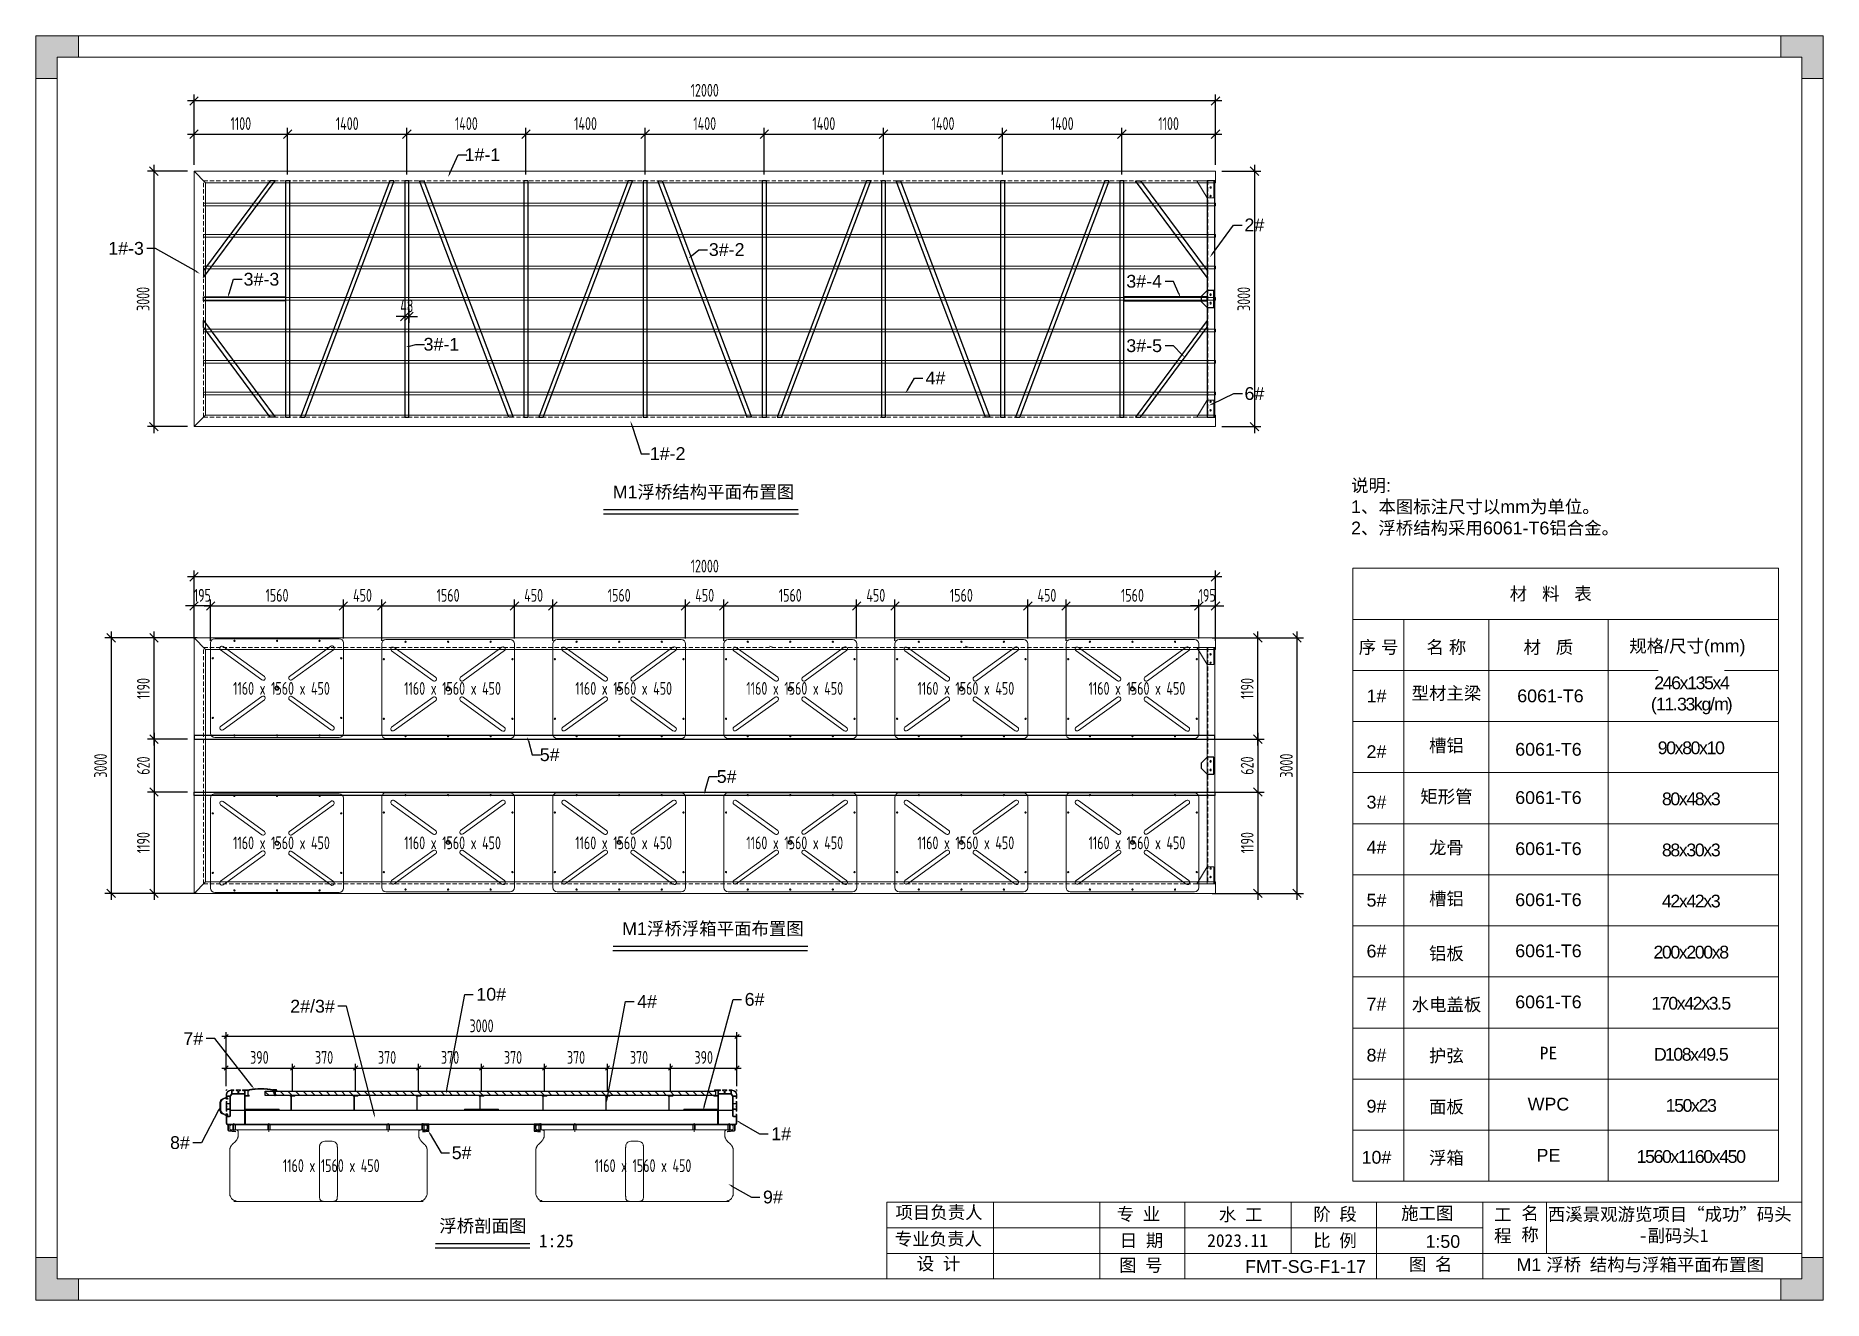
# Model space of a CAD drawing. Header units: millimetres. Extents: x 136606 to 1229059, y 82794 to 127566.
# Drawn here: x 888208 to 909208, y 112490 to 127340 of the extents above; entities that cross this region are included whole.
import ezdxf
from ezdxf import colors
from ezdxf.entities.mleader import LeaderData, LeaderLine
from ezdxf.math import Vec2, Vec3

# ---------------------------------------------------------------- set-up
doc = ezdxf.new("R2010")
doc.units = ezdxf.units.MM
for name, pattern in [('CENTER', [0.6, 0.375, -0.075, 0.075, -0.075]), ('DASHED', [0.75, 0.5, -0.25]), ('HIDDEN', [9.525, 6.35, -3.175])]:
    doc.linetypes.add(name, pattern=pattern)
for name, color, linetype in [('00打印图框', 255, 'Continuous'), ('卡槽', 242, 'Continuous'), ('标注', 9, 'Continuous'), ('连接端梁', 130, 'Continuous'), ('铝横梁', 220, 'Continuous'), ('铺板', 42, 'Continuous')]:
    doc.layers.add(name, color=color, linetype=linetype)
for name, color, linetype, lineweight in [('0dim', 6, 'Continuous', 9), ('dim', 6, 'Continuous', 13), ('加强板', 140, 'Continuous', 18), ('图框', 7, 'Continuous', 13), ('型材', 7, 'Continuous', 15), ('文本', 3, 'Continuous', 13), ('浮箱', 160, 'Continuous', 20), ('铝型材', 7, 'Continuous', 13), ('铝龙骨', 7, 'Continuous', 9)]:
    doc.layers.add(name, color=color, linetype=linetype, lineweight=lineweight)
doc.styles.add('Arial', font='arial.ttf')
doc.styles.add('hztxt', font='ros1.shx', dxfattribs={"width": 0.8, "bigfont": 'hztxt.shx'})
doc.styles.get("Standard").update_dxf_attribs({"font": 'arial.ttf'})
doc.dimstyles.new('DIM-50', dxfattribs={"dimscale": 50, "dimtxt": 3, "dimasz": 2, "dimexe": 1.5, "dimexo": 1.5, "dimgap": 1, "dimtad": 1, "dimdec": 1, "dimdsep": 46, "dimtxsty": 'hztxt', "dimblk": 'OBLIQUE', "dimcen": 0, "dimdle": 1.5, "dimclrd": 9, "dimclre": 9, "dimclrt": 2, "dimadec": 1, "dimazin": 0, "dimtfac": 1, "dimtdec": 1, "dimtix": 1, "dimtmove": 2, "dimatfit": 3, "dimldrblk": 'OBLIQUE', "dimfxl": 15, "dimtolj": 1, "dimtzin": 0, "dimarcsym": 1})
doc.dimstyles.new('DIM-50-SC0.5', dxfattribs={"dimscale": 50, "dimtxt": 3, "dimasz": 1, "dimexe": 1, "dimexo": 1, "dimgap": 1, "dimtad": 1, "dimdec": 1, "dimlfac": 0.5, "dimdsep": 46, "dimtxsty": 'hztxt', "dimblk": 'OBLIQUE', "dimcen": 0, "dimdle": 1, "dimclrd": 9, "dimclre": 9, "dimclrt": 2, "dimadec": 1, "dimazin": 0, "dimtfac": 1, "dimtdec": 1, "dimtix": 1, "dimtmove": 2, "dimatfit": 3, "dimldrblk": 'OBLIQUE', "dimfxl": 15, "dimtolj": 1, "dimtzin": 0, "dimarcsym": 1})

msp = doc.modelspace()

# ---------------------------------------------------------------- texts
at = {"layer": '00打印图框', "color": 6, "char_height": 150, "style": 'Arial'}
for s, width, insert, attachment_point in [('M1{\\fSimSun|b0|i0|c134|p2;浮桥结构平面布置图}', 2482.93285, (897118.5125, 122058.3084), 3), ('M1{\\fSimSun|b0|i0|c134|p2;浮桥浮箱平面布置图}', 2360.692362, (897230.0658, 116929.5675), 3), ('{\\fSimSun|b0|i0|c134|p2;浮桥剖面图}', 1351.200335, (892949.1052, 113439.0124), 1), ('{\\fSimSun|b0|i0|c134|p2;1:25}', 422.350013, (894119.7266, 113262.9302), 1)]:
    msp.add_mtext_dynamic_manual_height_columns(s, width=width, gutter_width=18.75, heights=[0], dxfattribs=dict(at, insert=insert, attachment_point=attachment_point))
at = {"layer": '文本', "insert": (903660.5068, 122134.7404), "char_height": 150, "attachment_point": 1, "style": 'Arial'}
msp.add_mtext_dynamic_manual_height_columns('{\\fSimSun|b0|i0|c134|p2;说明}:\\P1{\\fSimSun|b0|i0|c134|p2;、本图标注尺寸以}mm{\\fSimSun|b0|i0|c134|p2;为单位。\\P}2{\\fSimSun|b0|i0|c134|p2;、浮桥结构采用}6061-T6{\\fSimSun|b0|i0|c134|p2;铝合金。}', width=4070.735014, gutter_width=12.5, heights=[0], dxfattribs=at)
at = {"layer": '文本', "char_height": 150, "attachment_point": 5, "style": 'Arial'}
for s, insert in [(' 材   料   表 ', (905977.1365, 120779.3323)), ('序 号', (903983.594, 120151.2729)), ('名 称', (904779.8752, 120151.2729)), ('材   质', (905978.0245, 120151.2729)), ('规格/尺寸(mm)', (907611.7029, 120151.2729)), ('型材主梁', (904780.8277, 119610.4471)), ('1#', (903958.5789, 119586.2746)), ('6061-T6', (906002.5067, 119586.8655)), ('槽铝', (904780.8277, 118997.431)), ('2#', (903958.5789, 118932.6567)), ('6061-T6', (905978.9776, 118959.2682)), ('{\\fSimSun|b0|i0|c134|p2;矩形管}', (904780.8277, 118397.431)), ('6061-T6', (905978.9776, 118392.5931)), ('3#', (903958.5789, 118339.0393)), ('4#', (903958.5789, 117811.0395)), ('龙骨', (904780.8277, 117797.431)), ('6061-T6', (905978.9776, 117792.5931)), ('5#', (903958.5789, 117187.3282)), ('槽铝', (904780.8277, 117197.431)), ('6061-T6', (905978.9776, 117192.5931)), ('6#', (903958.5789, 116589.9081)), ('铝板', (904780.8277, 116553.8913)), ('6061-T6', (905978.9776, 116592.5931)), ('7#', (903958.5789, 115967.8066)), ('{\\fSimSun|b0|i0|c134|p2;水电盖板}', (904780.8277, 115953.8913)), ('6061-T6', (905978.9776, 115992.5931)), ('8#', (903958.5789, 115367.8066)), ('护弦', (904780.8277, 115353.8913)), ('{\\fSimSun|b0|i0|c134|p2;PE}', (905978.9776, 115392.5931)), ('WPC', (905978.9776, 114792.5931)), ('9#', (903958.5789, 114767.8066)), ('面板', (904780.8277, 114753.8913)), ('10#', (903958.5789, 114167.8066)), ('浮箱', (904780.8277, 114153.8913)), ('PE', (905978.9776, 114192.5931))]:
    msp.add_mtext(s, dxfattribs=dict(at, insert=insert))
at = {"layer": '文本', "color": 3, "char_height": 150, "style": 'hztxt'}
for insert, attachment_point in [((891662.9374, 119750.7818, -0.0005), 3), ((893672.9374, 119750.7818, -0.0005), 3), ((895682.9374, 119750.7818, -0.0005), 3), ((897692.9374, 119750.7818, -0.0005), 3), ((899702.9374, 119750.7818, -0.0005), 3), ((901712.9374, 119750.7818, -0.0005), 3), ((891662.9374, 117786.8484, -0.0005), 9), ((893672.9374, 117786.8484, -0.0005), 9), ((895682.9374, 117786.8484, -0.0005), 9), ((897692.9374, 117786.8484, -0.0005), 9), ((899702.9374, 117786.8484, -0.0005), 9), ((901712.9374, 117786.8484, -0.0005), 9), ((892247.7043, 113995.935, -0.0005), 9), ((895909.7308, 113995.935, -0.0005), 9)]:
    msp.add_mtext('\\pi41.0595;1160 x 1560 x 450          ', dxfattribs=dict(at, insert=insert, attachment_point=attachment_point))
at = {"layer": '文本', "color": 6}
note = msp.add_mtext_dynamic_manual_height_columns('{\\C256;1:50\\P}', width=120, gutter_width=0, heights=[124.0928, 0], dxfattribs=dict(at, insert=(904414.5574, 113255.7656), char_height=150, attachment_point=1, style='Arial'))
at = {"layer": '文本', "color": 6, "insert": (905604.4277, 112982.523), "char_height": 150, "attachment_point": 1, "style": 'Arial'}
msp.add_mtext_dynamic_manual_height_columns('M1 {\\fSimSun|b0|i0|c134|p2;浮桥 结构与浮箱平面布置图}', width=3958.058362, gutter_width=18.75, heights=[0], dxfattribs=at)
at = {"layer": '文本', "color": 6}
note = msp.add_mtext_dynamic_manual_height_columns('{\\C256;FMT-SG-F1-17\\P}', width=120, gutter_width=0, heights=[124.0928, 0], dxfattribs=dict(at, insert=(902295.2328, 112961.437), char_height=150, attachment_point=1, style='Arial'))

# ---------------------------------------------------------------- blocks, each defined once
blk = doc.blocks.new('GW-TK')
at = {"layer": '图框', "linetype": 'Continuous', "lineweight": 0}
h = blk.add_hatch(color=256, dxfattribs=at)
h.dxf.hatch_style = 1
h.paths.add_polyline_path([(927183.55, 464715.01), (927183.55, 464705.01), (927188.55, 464705.01), (927188.55, 464710.01), (927193.56, 464710.01), (927193.56, 464715.01)])
h = blk.add_hatch(color=256, dxfattribs=at)
h.dxf.hatch_style = 1
h.paths.add_polyline_path([(927593.55, 464715.01), (927593.55, 464710.01), (927598.55, 464710.01), (927598.55, 464705.01), (927603.55, 464705.01), (927603.55, 464715.01)])
h = blk.add_hatch(color=256, dxfattribs=at)
h.dxf.hatch_style = 1
h.paths.add_polyline_path([(927193.56, 464418.01), (927193.56, 464423.01), (927188.55, 464423.01), (927188.55, 464428.01), (927183.55, 464428.01), (927183.55, 464418.01)])
h = blk.add_hatch(color=256, dxfattribs=at)
h.dxf.hatch_style = 1
h.paths.add_polyline_path([(927603.55, 464418.01), (927603.55, 464428.01), (927598.55, 464428.01), (927598.55, 464423.01), (927593.55, 464423.01), (927593.55, 464418.01)])
at = {"layer": '图框', "linetype": 'Continuous'}
for p, q in [((927383.55, 464441.02), (927383.55, 464423.01)), ((927408.55, 464441.02), (927408.55, 464423.01)), ((927433.55, 464441.02), (927433.55, 464423.01)), ((927453.55, 464441.02), (927453.55, 464423.01)), ((927478.55, 464441.02), (927478.55, 464429.01)), ((927498.55, 464441.02), (927498.55, 464423.01)), ((927523.55, 464441.02), (927523.55, 464423.01)), ((927538.55, 464441.02), (927538.55, 464429.01)), ((927383.55, 464435.01), (927523.55, 464435.01)), ((927451.56, 464429.01), (927383.55, 464429.01)), ((927383.55, 464429.01), (927598.55, 464429.01))]:
    blk.add_line(p, q, dxfattribs=at)
at = {"layer": '图框', "linetype": 'Continuous', "lineweight": 0}
for points in [[(927188.55, 464705.01), (927188.55, 464710.01), (927193.56, 464710.01), (927193.56, 464715.01), (927183.55, 464715.01), (927183.55, 464705.01)], [(927598.55, 464705.01), (927598.55, 464710.01), (927593.55, 464710.01), (927593.55, 464715.01), (927603.55, 464715.01), (927603.55, 464705.01)], [(927188.55, 464428.01), (927188.55, 464423.01), (927193.56, 464423.01), (927193.56, 464418.01), (927183.55, 464418.01), (927183.55, 464428.01)], [(927598.55, 464428.01), (927598.55, 464423.01), (927593.55, 464423.01), (927593.55, 464418.01), (927603.55, 464418.01), (927603.55, 464428.01)]]:
    blk.add_lwpolyline(points, close=True, dxfattribs=at)
at = {"layer": '图框'}
for points in [[(927183.55, 464715.01), (927603.55, 464715.01), (927603.55, 464418.01), (927183.55, 464418.01)], [(927188.55, 464710.01), (927598.55, 464710.01), (927598.55, 464423.01), (927188.55, 464423.01)]]:
    blk.add_lwpolyline(points, close=True, dxfattribs=at)
at = {"layer": '图框', "linetype": 'Continuous'}
blk.add_lwpolyline([(927383.55, 464441.02), (927598.55, 464441.02)], dxfattribs=at)
at = {"layer": '图框', "linetype": 'Continuous', "char_height": 3, "attachment_point": 1}
for s, width, heights, insert in [('{\\fSimSun|b0|i0|c134|p2;项目负责人}', 26.0225, [0], (927385.56, 464440.15)), ('{\\fSimSun|b0|i0|c134|p2;专 业}', 12.8345, [0], (927437.53, 464439.73)), ('{\\fSimSun|b0|i0|c134|p2;阶 段}', 17.4775, [0], (927483.73, 464439.73)), ('{\\fSimSun|b0|i0|c134|p2;工 程}', 5.2119, [0], (927526.21, 464439.66)), ('{\\fSimSun|b0|i0|c134|p2;名 称}', 5.2119, [0], (927532.62, 464439.93)), ('{\\fSimSun|b0|i0|c134|p2;专业负责人}', 24.6361, [2.04], (927385.39, 464433.9)), ('{\\fSimSun|b0|i0|c134|p2;日 期}', 11.224, [0], (927438.25, 464433.55)), ('{\\fSimSun|b0|i0|c134|p2;比 例}', 10.9146, [0], (927483.71, 464433.55)), ('{\\fSimSun|b0|i0|c134|p2;设 计}', 16.2353, [0], (927390.55, 464428.09)), ('{\\fSimSun|b0|i0|c134|p2;图 号}', 23.6261, [0], (927438.11, 464427.75)), ('{\\fSimSun|b0|i0|c134|p2;图 名}', 12.066, [0], (927506.19, 464427.94))]:
    blk.add_mtext_dynamic_manual_height_columns(s, width=width, gutter_width=17.5, heights=heights, dxfattribs=dict(at, insert=insert))
at = {"layer": '图框', "color": 3, "linetype": 'Continuous', "char_height": 3, "attachment_point": 1}
for s, width, insert in [('{\\fSimSun|b0|i0|c134|p2;水 工}', 11.224, (927461.55, 464439.63)), ('\\pt9;{\\fSimSun|b0|i0|c134|p2;施工图}', 18.6303, (927504.36, 464439.94)), ('\\pi0.39911,t9.39911;{\\fSimSun|b0|i0|c134|p2;西溪景观游览项目“成功”码头\\P\\pi21.75744,t30.75744;-副码头1}', 60.0149, (927538.45, 464439.71)), ('{\\fSimSun|b0|i0|c134|p2;2023.11}', 11.224, (927458.8, 464433.55))]:
    blk.add_mtext_dynamic_manual_height_columns(s, width=width, gutter_width=17.5, heights=[0], dxfattribs=dict(at, insert=insert))
blk = doc.blocks.new('_Oblique')
at = {"color": 0, "linetype": 'ByBlock', "lineweight": -2}
blk.add_line((-0.5, -0.5), (0.5, 0.5), dxfattribs=at)
blk = doc.blocks.new('*D2169')
at = {"layer": 'Defpoints', "color": 0, "transparency": 16777216}
for p in [(890067, 120987), (890067, 120269, 0), (902067, 120269)]:
    blk.add_point(p, dxfattribs=at)
at = {"layer": '标注', "color": 9, "lineweight": -2, "transparency": 16777216}
for p, q in [((902142, 120987), (889992, 120987)), ((890067, 120344), (890067, 121062)), ((902067, 120344), (902067, 121062))]:
    blk.add_line(p, q, dxfattribs=at)
at = {"layer": '标注', "color": 9, "lineweight": -2, "transparency": 16777216, "xscale": 100, "yscale": 100, "zscale": 100, "rotation": 180}
blk.add_blockref('_Oblique', (890067, 120987), dxfattribs=at)
at = {"layer": '标注', "color": 9, "lineweight": -2, "transparency": 16777216, "xscale": 100, "yscale": 100, "zscale": 100}
blk.add_blockref('_Oblique', (902067, 120987), dxfattribs=at)
at = {"layer": '标注', "color": 2, "transparency": 16777216, "insert": (896067, 121112), "char_height": 150, "attachment_point": 5, "style": 'hztxt'}
blk.add_mtext('\\A1;12000', dxfattribs=at)
blk = doc.blocks.new('*D2170')
at = {"layer": 'Defpoints', "color": 0, "transparency": 16777216}
for p in [(890067, 120644), (890067, 120187, 0), (890262, 120158, 0)]:
    blk.add_point(p, dxfattribs=at)
at = {"layer": '标注', "color": 9, "lineweight": -2, "transparency": 16777216}
for p, q in [((890067, 120644), (889967, 120644)), ((890067, 120262), (890067, 120719)), ((890262, 120644), (890067, 120644)), ((890262, 120233), (890262, 120719)), ((890262, 120644), (890362, 120644))]:
    blk.add_line(p, q, dxfattribs=at)
at = {"layer": '标注', "color": 9, "lineweight": -2, "transparency": 16777216, "xscale": 100, "yscale": 100, "zscale": 100}
blk.add_blockref('_Oblique', (890067, 120644), dxfattribs=at)
at = {"layer": '标注', "color": 9, "lineweight": -2, "transparency": 16777216, "xscale": 100, "yscale": 100, "zscale": 100, "rotation": 180}
blk.add_blockref('_Oblique', (890262, 120644), dxfattribs=at)
at = {"layer": '标注', "color": 2, "transparency": 16777216, "insert": (890165, 120769), "char_height": 150, "attachment_point": 5, "style": 'hztxt'}
blk.add_mtext('\\A1;195', dxfattribs=at)
blk = doc.blocks.new('*D2171')
at = {"layer": 'Defpoints', "color": 0, "transparency": 16777216}
for p in [(891822, 120644), (890262, 120158, 0), (891822, 120187, 0)]:
    blk.add_point(p, dxfattribs=at)
at = {"layer": '标注', "color": 9, "lineweight": -2, "transparency": 16777216}
for p, q in [((890187, 120644), (891897, 120644)), ((890262, 120233), (890262, 120719)), ((891822, 120262), (891822, 120719))]:
    blk.add_line(p, q, dxfattribs=at)
at = {"layer": '标注', "color": 9, "lineweight": -2, "transparency": 16777216, "xscale": 100, "yscale": 100, "zscale": 100, "rotation": 180}
blk.add_blockref('_Oblique', (890262, 120644), dxfattribs=at)
at = {"layer": '标注', "color": 9, "lineweight": -2, "transparency": 16777216, "xscale": 100, "yscale": 100, "zscale": 100}
blk.add_blockref('_Oblique', (891822, 120644), dxfattribs=at)
at = {"layer": '标注', "color": 2, "transparency": 16777216, "insert": (891042, 120769), "char_height": 150, "attachment_point": 5, "style": 'hztxt'}
blk.add_mtext('\\A1;1560', dxfattribs=at)
blk = doc.blocks.new('*D2172')
at = {"layer": 'Defpoints', "color": 0, "transparency": 16777216}
for p in [(892272, 120644), (891822, 120187, 0), (892272, 120158, 0)]:
    blk.add_point(p, dxfattribs=at)
at = {"layer": '标注', "color": 9, "lineweight": -2, "transparency": 16777216}
for p, q in [((891747, 120644), (892347, 120644)), ((891822, 120262), (891822, 120719)), ((892272, 120233), (892272, 120719))]:
    blk.add_line(p, q, dxfattribs=at)
at = {"layer": '标注', "color": 9, "lineweight": -2, "transparency": 16777216, "xscale": 100, "yscale": 100, "zscale": 100, "rotation": 180}
blk.add_blockref('_Oblique', (891822, 120644), dxfattribs=at)
at = {"layer": '标注', "color": 9, "lineweight": -2, "transparency": 16777216, "xscale": 100, "yscale": 100, "zscale": 100}
blk.add_blockref('_Oblique', (892272, 120644), dxfattribs=at)
at = {"layer": '标注', "color": 2, "transparency": 16777216, "insert": (892047, 120769), "char_height": 150, "attachment_point": 5, "style": 'hztxt'}
blk.add_mtext('\\A1;450', dxfattribs=at)
blk = doc.blocks.new('*D2173')
at = {"layer": 'Defpoints', "color": 0, "transparency": 16777216}
for p in [(893832, 120644), (892272, 120158, 0), (893832, 120187, 0)]:
    blk.add_point(p, dxfattribs=at)
at = {"layer": '标注', "color": 9, "lineweight": -2, "transparency": 16777216}
for p, q in [((892197, 120644), (893907, 120644)), ((892272, 120233), (892272, 120719)), ((893832, 120262), (893832, 120719))]:
    blk.add_line(p, q, dxfattribs=at)
at = {"layer": '标注', "color": 9, "lineweight": -2, "transparency": 16777216, "xscale": 100, "yscale": 100, "zscale": 100, "rotation": 180}
blk.add_blockref('_Oblique', (892272, 120644), dxfattribs=at)
at = {"layer": '标注', "color": 9, "lineweight": -2, "transparency": 16777216, "xscale": 100, "yscale": 100, "zscale": 100}
blk.add_blockref('_Oblique', (893832, 120644), dxfattribs=at)
at = {"layer": '标注', "color": 2, "transparency": 16777216, "insert": (893052, 120769), "char_height": 150, "attachment_point": 5, "style": 'hztxt'}
blk.add_mtext('\\A1;1560', dxfattribs=at)
blk = doc.blocks.new('*D2174')
at = {"layer": 'Defpoints', "color": 0, "transparency": 16777216}
for p in [(894282, 120644), (893832, 120187, 0), (894282, 120158, 0)]:
    blk.add_point(p, dxfattribs=at)
at = {"layer": '标注', "color": 9, "lineweight": -2, "transparency": 16777216}
for p, q in [((893757, 120644), (894357, 120644)), ((893832, 120262), (893832, 120719)), ((894282, 120233), (894282, 120719))]:
    blk.add_line(p, q, dxfattribs=at)
at = {"layer": '标注', "color": 9, "lineweight": -2, "transparency": 16777216, "xscale": 100, "yscale": 100, "zscale": 100, "rotation": 180}
blk.add_blockref('_Oblique', (893832, 120644), dxfattribs=at)
at = {"layer": '标注', "color": 9, "lineweight": -2, "transparency": 16777216, "xscale": 100, "yscale": 100, "zscale": 100}
blk.add_blockref('_Oblique', (894282, 120644), dxfattribs=at)
at = {"layer": '标注', "color": 2, "transparency": 16777216, "insert": (894057, 120769), "char_height": 150, "attachment_point": 5, "style": 'hztxt'}
blk.add_mtext('\\A1;450', dxfattribs=at)
blk = doc.blocks.new('*D2175')
at = {"layer": 'Defpoints', "color": 0, "transparency": 16777216}
for p in [(895842, 120644), (894282, 120158, 0), (895842, 120187, 0)]:
    blk.add_point(p, dxfattribs=at)
at = {"layer": '标注', "color": 9, "lineweight": -2, "transparency": 16777216}
for p, q in [((894207, 120644), (895917, 120644)), ((894282, 120233), (894282, 120719)), ((895842, 120262), (895842, 120719))]:
    blk.add_line(p, q, dxfattribs=at)
at = {"layer": '标注', "color": 9, "lineweight": -2, "transparency": 16777216, "xscale": 100, "yscale": 100, "zscale": 100, "rotation": 180}
blk.add_blockref('_Oblique', (894282, 120644), dxfattribs=at)
at = {"layer": '标注', "color": 9, "lineweight": -2, "transparency": 16777216, "xscale": 100, "yscale": 100, "zscale": 100}
blk.add_blockref('_Oblique', (895842, 120644), dxfattribs=at)
at = {"layer": '标注', "color": 2, "transparency": 16777216, "insert": (895062, 120769), "char_height": 150, "attachment_point": 5, "style": 'hztxt'}
blk.add_mtext('\\A1;1560', dxfattribs=at)
blk = doc.blocks.new('*D2176')
at = {"layer": 'Defpoints', "color": 0, "transparency": 16777216}
for p in [(896292, 120644), (895842, 120187, 0), (896292, 120158, 0)]:
    blk.add_point(p, dxfattribs=at)
at = {"layer": '标注', "color": 9, "lineweight": -2, "transparency": 16777216}
for p, q in [((895767, 120644), (896367, 120644)), ((895842, 120262), (895842, 120719)), ((896292, 120233), (896292, 120719))]:
    blk.add_line(p, q, dxfattribs=at)
at = {"layer": '标注', "color": 9, "lineweight": -2, "transparency": 16777216, "xscale": 100, "yscale": 100, "zscale": 100, "rotation": 180}
blk.add_blockref('_Oblique', (895842, 120644), dxfattribs=at)
at = {"layer": '标注', "color": 9, "lineweight": -2, "transparency": 16777216, "xscale": 100, "yscale": 100, "zscale": 100}
blk.add_blockref('_Oblique', (896292, 120644), dxfattribs=at)
at = {"layer": '标注', "color": 2, "transparency": 16777216, "insert": (896067, 120769), "char_height": 150, "attachment_point": 5, "style": 'hztxt'}
blk.add_mtext('\\A1;450', dxfattribs=at)
blk = doc.blocks.new('*D2093')
at = {"layer": 'Defpoints', "color": 0, "transparency": 16777216}
for p in [(897852, 120644), (896292, 120158, 0), (897852, 120187, 0)]:
    blk.add_point(p, dxfattribs=at)
at = {"layer": '标注', "color": 9, "lineweight": -2, "transparency": 16777216}
for p, q in [((896217, 120644), (897927, 120644)), ((896292, 120233), (896292, 120719)), ((897852, 120262), (897852, 120719))]:
    blk.add_line(p, q, dxfattribs=at)
at = {"layer": '标注', "color": 9, "lineweight": -2, "transparency": 16777216, "xscale": 100, "yscale": 100, "zscale": 100, "rotation": 180}
blk.add_blockref('_Oblique', (896292, 120644), dxfattribs=at)
at = {"layer": '标注', "color": 9, "lineweight": -2, "transparency": 16777216, "xscale": 100, "yscale": 100, "zscale": 100}
blk.add_blockref('_Oblique', (897852, 120644), dxfattribs=at)
at = {"layer": '标注', "color": 2, "transparency": 16777216, "insert": (897072, 120769), "char_height": 150, "attachment_point": 5, "style": 'hztxt'}
blk.add_mtext('\\A1;1560', dxfattribs=at)
blk = doc.blocks.new('*D2094')
at = {"layer": 'Defpoints', "color": 0, "transparency": 16777216}
for p in [(898302, 120644), (897852, 120187, 0), (898302, 120158, 0)]:
    blk.add_point(p, dxfattribs=at)
at = {"layer": '标注', "color": 9, "lineweight": -2, "transparency": 16777216}
for p, q in [((897777, 120644), (898377, 120644)), ((897852, 120262), (897852, 120719)), ((898302, 120233), (898302, 120719))]:
    blk.add_line(p, q, dxfattribs=at)
at = {"layer": '标注', "color": 9, "lineweight": -2, "transparency": 16777216, "xscale": 100, "yscale": 100, "zscale": 100, "rotation": 180}
blk.add_blockref('_Oblique', (897852, 120644), dxfattribs=at)
at = {"layer": '标注', "color": 9, "lineweight": -2, "transparency": 16777216, "xscale": 100, "yscale": 100, "zscale": 100}
blk.add_blockref('_Oblique', (898302, 120644), dxfattribs=at)
at = {"layer": '标注', "color": 2, "transparency": 16777216, "insert": (898077, 120769), "char_height": 150, "attachment_point": 5, "style": 'hztxt'}
blk.add_mtext('\\A1;450', dxfattribs=at)
blk = doc.blocks.new('*D2095')
at = {"layer": 'Defpoints', "color": 0, "transparency": 16777216}
for p in [(899862, 120644), (898302, 120158, 0), (899862, 120187, 0)]:
    blk.add_point(p, dxfattribs=at)
at = {"layer": '标注', "color": 9, "lineweight": -2, "transparency": 16777216}
for p, q in [((898227, 120644), (899937, 120644)), ((898302, 120233), (898302, 120719)), ((899862, 120262), (899862, 120719))]:
    blk.add_line(p, q, dxfattribs=at)
at = {"layer": '标注', "color": 9, "lineweight": -2, "transparency": 16777216, "xscale": 100, "yscale": 100, "zscale": 100, "rotation": 180}
blk.add_blockref('_Oblique', (898302, 120644), dxfattribs=at)
at = {"layer": '标注', "color": 9, "lineweight": -2, "transparency": 16777216, "xscale": 100, "yscale": 100, "zscale": 100}
blk.add_blockref('_Oblique', (899862, 120644), dxfattribs=at)
at = {"layer": '标注', "color": 2, "transparency": 16777216, "insert": (899082, 120769), "char_height": 150, "attachment_point": 5, "style": 'hztxt'}
blk.add_mtext('\\A1;1560', dxfattribs=at)
blk = doc.blocks.new('*D2096')
at = {"layer": 'Defpoints', "color": 0, "transparency": 16777216}
for p in [(900312, 120644), (899862, 120187, 0), (900312, 120158, 0)]:
    blk.add_point(p, dxfattribs=at)
at = {"layer": '标注', "color": 9, "lineweight": -2, "transparency": 16777216}
for p, q in [((899787, 120644), (900387, 120644)), ((899862, 120262), (899862, 120719)), ((900312, 120233), (900312, 120719))]:
    blk.add_line(p, q, dxfattribs=at)
at = {"layer": '标注', "color": 9, "lineweight": -2, "transparency": 16777216, "xscale": 100, "yscale": 100, "zscale": 100, "rotation": 180}
blk.add_blockref('_Oblique', (899862, 120644), dxfattribs=at)
at = {"layer": '标注', "color": 9, "lineweight": -2, "transparency": 16777216, "xscale": 100, "yscale": 100, "zscale": 100}
blk.add_blockref('_Oblique', (900312, 120644), dxfattribs=at)
at = {"layer": '标注', "color": 2, "transparency": 16777216, "insert": (900087, 120769), "char_height": 150, "attachment_point": 5, "style": 'hztxt'}
blk.add_mtext('\\A1;450', dxfattribs=at)
blk = doc.blocks.new('*D2097')
at = {"layer": 'Defpoints', "color": 0, "transparency": 16777216}
for p in [(901872, 120644), (900312, 120158, 0), (901872, 120187, 0)]:
    blk.add_point(p, dxfattribs=at)
at = {"layer": '标注', "color": 9, "lineweight": -2, "transparency": 16777216}
for p, q in [((900237, 120644), (901947, 120644)), ((900312, 120233), (900312, 120719)), ((901872, 120262), (901872, 120719))]:
    blk.add_line(p, q, dxfattribs=at)
at = {"layer": '标注', "color": 9, "lineweight": -2, "transparency": 16777216, "xscale": 100, "yscale": 100, "zscale": 100, "rotation": 180}
blk.add_blockref('_Oblique', (900312, 120644), dxfattribs=at)
at = {"layer": '标注', "color": 9, "lineweight": -2, "transparency": 16777216, "xscale": 100, "yscale": 100, "zscale": 100}
blk.add_blockref('_Oblique', (901872, 120644), dxfattribs=at)
at = {"layer": '标注', "color": 2, "transparency": 16777216, "insert": (901092, 120769), "char_height": 150, "attachment_point": 5, "style": 'hztxt'}
blk.add_mtext('\\A1;1560', dxfattribs=at)
blk = doc.blocks.new('*D2098')
at = {"layer": 'Defpoints', "color": 0, "transparency": 16777216}
for p in [(902067, 120644), (901872, 120187, 0), (902067, 120158, 0)]:
    blk.add_point(p, dxfattribs=at)
at = {"layer": '标注', "color": 9, "lineweight": -2, "transparency": 16777216}
for p, q in [((901872, 120644), (901772, 120644)), ((901872, 120262), (901872, 120719)), ((901872, 120644), (902067, 120644)), ((902067, 120233), (902067, 120719)), ((902067, 120644), (902167, 120644))]:
    blk.add_line(p, q, dxfattribs=at)
at = {"layer": '标注', "color": 9, "lineweight": -2, "transparency": 16777216, "xscale": 100, "yscale": 100, "zscale": 100}
blk.add_blockref('_Oblique', (901872, 120644), dxfattribs=at)
at = {"layer": '标注', "color": 9, "lineweight": -2, "transparency": 16777216, "xscale": 100, "yscale": 100, "zscale": 100, "rotation": 180}
blk.add_blockref('_Oblique', (902067, 120644), dxfattribs=at)
at = {"layer": '标注', "color": 2, "transparency": 16777216, "insert": (901970, 120769), "char_height": 150, "attachment_point": 5, "style": 'hztxt'}
blk.add_mtext('\\A1;195', dxfattribs=at)
blk = doc.blocks.new('FX')
at = {"layer": '浮箱', "color": 5, "linetype": 'Continuous'}
for p, q in [((1949463, 183146, 0), (1950923, 183146, 0)), ((1949413, 182036, 0), (1949413, 183096, 0)), ((1950973, 183096, 0), (1950973, 182036, 0)), ((1950923, 181986, 0), (1949463, 181986, 0))]:
    blk.add_line(p, q, dxfattribs=at)
at = {"layer": '浮箱', "color": 1, "linetype": 'CENTER', "ltscale": 9.652}
for p, q in [((1949703, 183121, 0), (1949683, 183121, 0)), ((1949693, 183131, 0), (1949693, 183110, 0)), ((1950203, 183121, 0), (1950183, 183121, 0)), ((1950193, 183131, 0), (1950193, 183110, 0)), ((1950703, 183121, 0), (1950683, 183121, 0)), ((1950693, 183131, 0), (1950693, 183110, 0)), ((1949448, 182916, 0), (1949428, 182916, 0)), ((1949438, 182926, 0), (1949438, 182905, 0)), ((1950958, 182916, 0), (1950938, 182916, 0)), ((1950948, 182926, 0), (1950948, 182905, 0)), ((1949448, 182216, 0), (1949428, 182216, 0)), ((1949438, 182226, 0), (1949438, 182205, 0)), ((1950958, 182216, 0), (1950938, 182216, 0)), ((1950948, 182226, 0), (1950948, 182205, 0)), ((1949703, 182011, 0), (1949683, 182011, 0)), ((1949693, 182021, 0), (1949693, 182000, 0)), ((1950203, 182011, 0), (1950183, 182011, 0)), ((1950193, 182021, 0), (1950193, 182000, 0)), ((1950703, 182011, 0), (1950683, 182011, 0)), ((1950693, 182021, 0), (1950693, 182000, 0))]:
    blk.add_line(p, q, dxfattribs=at)
at = {"layer": '浮箱', "linetype": 'Continuous'}
for p, q in [((1950794, 183146, 0), (1950794, 183146, 0)), ((1950799, 183146, 0), (1950799, 183146, 0)), ((1950799, 183146, 0), (1950799, 183146, 0)), ((1950799, 183146, 0), (1950799, 183146, 0)), ((1950800, 183146, 0), (1950800, 183146, 0)), ((1950800, 183146, 0), (1950800, 183146, 0)), ((1950800, 183146, 0), (1950800, 183146, 0)), ((1950805, 183146, 0), (1950805, 183146, 0)), ((1949413, 182978, 0), (1949413, 182978, 0)), ((1949413, 182973, 0), (1949413, 182973, 0)), ((1949413, 182972, 0), (1949413, 182972, 0)), ((1949413, 182972, 0), (1949413, 182972, 0)), ((1949413, 182972, 0), (1949413, 182972, 0)), ((1949413, 182971, 0), (1949413, 182971, 0)), ((1949413, 182971, 0), (1949413, 182971, 0)), ((1949413, 182967, 0), (1949413, 182967, 0))]:
    blk.add_line(p, q, dxfattribs=at)
at = {"layer": '浮箱', "color": 5, "linetype": 'Continuous', "elevation": 0}
for points in [[(1949530, 183014, -1), (1949559, 183054), (1950045, 182703, -0.999989), (1950016, 182662), (1949530, 183014)], [(1950855, 183016, 1), (1950825, 183057), (1950340, 182703, 0.999989), (1950369, 182663), (1950855, 183016)], [(1949530, 182117, 1), (1949559, 182077), (1950045, 182428, 0.999989), (1950016, 182469), (1949530, 182117)], [(1950855, 182115, -1), (1950825, 182075), (1950340, 182428, -0.999989), (1950369, 182468), (1950855, 182115)]]:
    blk.add_lwpolyline(points, format="xyb", dxfattribs=at)
blk.add_lwpolyline([(1950208, 182586), (1950208, 182586)], dxfattribs=at)
at = {"layer": '浮箱', "color": 9, "linetype": 'Continuous'}
for centre in [(1949693, 183121, 0), (1950193, 183121, 0), (1950693, 183121, 0), (1949438, 182916, 0), (1950948, 182916, 0), (1949438, 182216, 0), (1950948, 182216, 0), (1949693, 182011, 0), (1950193, 182011, 0), (1950693, 182011, 0)]:
    blk.add_circle(centre, 7.5, dxfattribs=at)
at = {"layer": '浮箱', "color": 5, "linetype": 'Continuous'}
for radius in [25, 20]:
    blk.add_circle((1950193, 182566, 0), radius, dxfattribs=at)
at = {"layer": '浮箱', "color": 5, "linetype": 'Continuous', "extrusion": (0, 0, -1)}
for centre, start, end in [((-1949463, 183096, 0), 0, 90), ((-1950923, 183096, 0), 90, 180), ((-1949463, 182036, 0), 270, 0), ((-1950923, 182036, 0), 180, 270)]:
    blk.add_arc(centre, 50, start, end, dxfattribs=at)
blk = doc.blocks.new('*D2099')
at = {"layer": 'Defpoints', "color": 0, "transparency": 16777216}
for p in [(891167, 126184), (890067, 125750), (891167, 125638)]:
    blk.add_point(p, dxfattribs=at)
at = {"layer": '标注', "color": 9, "lineweight": -2, "transparency": 16777216}
for p, q in [((890067, 125825), (890067, 126259)), ((891167, 125713), (891167, 126259)), ((889992, 126184), (891242, 126184))]:
    blk.add_line(p, q, dxfattribs=at)
at = {"layer": '标注', "color": 9, "lineweight": -2, "transparency": 16777216, "xscale": 100, "yscale": 100, "zscale": 100, "rotation": 180}
blk.add_blockref('_Oblique', (890067, 126184), dxfattribs=at)
at = {"layer": '标注', "color": 9, "lineweight": -2, "transparency": 16777216, "xscale": 100, "yscale": 100, "zscale": 100}
blk.add_blockref('_Oblique', (891167, 126184), dxfattribs=at)
at = {"layer": '标注', "color": 2, "transparency": 16777216, "insert": (890617, 126309), "char_height": 150, "attachment_point": 5, "style": 'hztxt'}
blk.add_mtext('\\A1;1100', dxfattribs=at)
blk = doc.blocks.new('*D2100')
at = {"layer": 'Defpoints', "color": 0, "transparency": 16777216}
for p in [(896767, 126184), (895367, 125638), (896767, 125638)]:
    blk.add_point(p, dxfattribs=at)
at = {"layer": '标注', "color": 9, "lineweight": -2, "transparency": 16777216}
for p, q in [((895367, 125713), (895367, 126259)), ((896767, 125713), (896767, 126259)), ((895292, 126184), (896842, 126184))]:
    blk.add_line(p, q, dxfattribs=at)
at = {"layer": '标注', "color": 9, "lineweight": -2, "transparency": 16777216, "xscale": 100, "yscale": 100, "zscale": 100, "rotation": 180}
blk.add_blockref('_Oblique', (895367, 126184), dxfattribs=at)
at = {"layer": '标注', "color": 9, "lineweight": -2, "transparency": 16777216, "xscale": 100, "yscale": 100, "zscale": 100}
blk.add_blockref('_Oblique', (896767, 126184), dxfattribs=at)
at = {"layer": '标注', "color": 2, "transparency": 16777216, "insert": (896067, 126309), "char_height": 150, "attachment_point": 5, "style": 'hztxt'}
blk.add_mtext('\\A1;1400', dxfattribs=at)
blk = doc.blocks.new('*D2101')
at = {"layer": 'Defpoints', "color": 0, "transparency": 16777216}
for p in [(898167, 126184), (896767, 125638), (898167, 125638)]:
    blk.add_point(p, dxfattribs=at)
at = {"layer": '标注', "color": 9, "lineweight": -2, "transparency": 16777216}
for p, q in [((896767, 125713), (896767, 126259)), ((898167, 125713), (898167, 126259)), ((896692, 126184), (898242, 126184))]:
    blk.add_line(p, q, dxfattribs=at)
at = {"layer": '标注', "color": 9, "lineweight": -2, "transparency": 16777216, "xscale": 100, "yscale": 100, "zscale": 100, "rotation": 180}
blk.add_blockref('_Oblique', (896767, 126184), dxfattribs=at)
at = {"layer": '标注', "color": 9, "lineweight": -2, "transparency": 16777216, "xscale": 100, "yscale": 100, "zscale": 100}
blk.add_blockref('_Oblique', (898167, 126184), dxfattribs=at)
at = {"layer": '标注', "color": 2, "transparency": 16777216, "insert": (897467, 126309), "char_height": 150, "attachment_point": 5, "style": 'hztxt'}
blk.add_mtext('\\A1;1400', dxfattribs=at)
blk = doc.blocks.new('*D2102')
at = {"layer": 'Defpoints', "color": 0, "transparency": 16777216}
for p in [(899567, 126184), (898167, 125638), (899567, 125638)]:
    blk.add_point(p, dxfattribs=at)
at = {"layer": '标注', "color": 9, "lineweight": -2, "transparency": 16777216}
for p, q in [((898167, 125713), (898167, 126259)), ((899567, 125713), (899567, 126259)), ((898092, 126184), (899642, 126184))]:
    blk.add_line(p, q, dxfattribs=at)
at = {"layer": '标注', "color": 9, "lineweight": -2, "transparency": 16777216, "xscale": 100, "yscale": 100, "zscale": 100, "rotation": 180}
blk.add_blockref('_Oblique', (898167, 126184), dxfattribs=at)
at = {"layer": '标注', "color": 9, "lineweight": -2, "transparency": 16777216, "xscale": 100, "yscale": 100, "zscale": 100}
blk.add_blockref('_Oblique', (899567, 126184), dxfattribs=at)
at = {"layer": '标注', "color": 2, "transparency": 16777216, "insert": (898867, 126309), "char_height": 150, "attachment_point": 5, "style": 'hztxt'}
blk.add_mtext('\\A1;1400', dxfattribs=at)
blk = doc.blocks.new('*D2103')
at = {"layer": 'Defpoints', "color": 0, "transparency": 16777216}
for p in [(900967, 126184), (899567, 125638), (900967, 125638)]:
    blk.add_point(p, dxfattribs=at)
at = {"layer": '标注', "color": 9, "lineweight": -2, "transparency": 16777216}
for p, q in [((899567, 125713), (899567, 126259)), ((900967, 125713), (900967, 126259)), ((899492, 126184), (901042, 126184))]:
    blk.add_line(p, q, dxfattribs=at)
at = {"layer": '标注', "color": 9, "lineweight": -2, "transparency": 16777216, "xscale": 100, "yscale": 100, "zscale": 100, "rotation": 180}
blk.add_blockref('_Oblique', (899567, 126184), dxfattribs=at)
at = {"layer": '标注', "color": 9, "lineweight": -2, "transparency": 16777216, "xscale": 100, "yscale": 100, "zscale": 100}
blk.add_blockref('_Oblique', (900967, 126184), dxfattribs=at)
at = {"layer": '标注', "color": 2, "transparency": 16777216, "insert": (900267, 126309), "char_height": 150, "attachment_point": 5, "style": 'hztxt'}
blk.add_mtext('\\A1;1400', dxfattribs=at)
blk = doc.blocks.new('*D2104')
at = {"layer": 'Defpoints', "color": 0, "transparency": 16777216}
for p in [(890067, 126575), (890067, 125750), (902067, 125750)]:
    blk.add_point(p, dxfattribs=at)
at = {"layer": '标注', "color": 9, "lineweight": -2, "transparency": 16777216}
for p, q in [((890067, 125825), (890067, 126650)), ((902067, 125825), (902067, 126650)), ((902142, 126575), (889992, 126575))]:
    blk.add_line(p, q, dxfattribs=at)
at = {"layer": '标注', "color": 9, "lineweight": -2, "transparency": 16777216, "xscale": 100, "yscale": 100, "zscale": 100, "rotation": 180}
blk.add_blockref('_Oblique', (890067, 126575), dxfattribs=at)
at = {"layer": '标注', "color": 9, "lineweight": -2, "transparency": 16777216, "xscale": 100, "yscale": 100, "zscale": 100}
blk.add_blockref('_Oblique', (902067, 126575), dxfattribs=at)
at = {"layer": '标注', "color": 2, "transparency": 16777216, "insert": (896067, 126700), "char_height": 150, "attachment_point": 5, "style": 'hztxt'}
blk.add_mtext('\\A1;12000', dxfattribs=at)
blk = doc.blocks.new('*D2105')
at = {"layer": 'Defpoints', "color": 0, "transparency": 16777216}
for p in [(892567, 126184), (891167, 125638), (892567, 125638)]:
    blk.add_point(p, dxfattribs=at)
at = {"layer": '标注', "color": 9, "lineweight": -2, "transparency": 16777216}
for p, q in [((891167, 125713), (891167, 126259)), ((892567, 125713), (892567, 126259)), ((891092, 126184), (892642, 126184))]:
    blk.add_line(p, q, dxfattribs=at)
at = {"layer": '标注', "color": 9, "lineweight": -2, "transparency": 16777216, "xscale": 100, "yscale": 100, "zscale": 100, "rotation": 180}
blk.add_blockref('_Oblique', (891167, 126184), dxfattribs=at)
at = {"layer": '标注', "color": 9, "lineweight": -2, "transparency": 16777216, "xscale": 100, "yscale": 100, "zscale": 100}
blk.add_blockref('_Oblique', (892567, 126184), dxfattribs=at)
at = {"layer": '标注', "color": 2, "transparency": 16777216, "insert": (891867, 126309), "char_height": 150, "attachment_point": 5, "style": 'hztxt'}
blk.add_mtext('\\A1;1400', dxfattribs=at)
blk = doc.blocks.new('*D2106')
at = {"layer": 'Defpoints', "color": 0, "transparency": 16777216}
for p in [(890067, 125750), (889594, 122750), (890067, 122750)]:
    blk.add_point(p, dxfattribs=at)
at = {"layer": '标注', "color": 9, "lineweight": -2, "transparency": 16777216}
for p, q in [((889594, 125825), (889594, 122675)), ((889992, 125750), (889519, 125750)), ((889992, 122750), (889519, 122750))]:
    blk.add_line(p, q, dxfattribs=at)
at = {"layer": '标注', "color": 9, "lineweight": -2, "transparency": 16777216, "xscale": 100, "yscale": 100, "zscale": 100}
for p, rotation in [((889594, 125750), 90), ((889594, 122750), 270)]:
    blk.add_blockref('_Oblique', p, dxfattribs=dict(at, rotation=rotation))
at = {"layer": '标注', "color": 2, "transparency": 16777216, "insert": (889469, 124250), "char_height": 150, "attachment_point": 5, "rotation": 90, "style": 'hztxt'}
blk.add_mtext('\\A1;3000', dxfattribs=at)
blk = doc.blocks.new('A$C0D8A069B')
blk.add_lwpolyline([(80, -100), (0, -100), (0, 100), (80, 100), (150, 30), (150, -30), (80, -100)])
for centre in [(40, 50), (40, -50)]:
    blk.add_circle(centre, 9)
blk = doc.blocks.new('*D2107')
at = {"layer": 'Defpoints', "color": 0, "transparency": 16777216}
for p in [(890067, 120269), (889094, 117269), (890067, 117269)]:
    blk.add_point(p, dxfattribs=at)
at = {"layer": '标注', "color": 9, "lineweight": -2, "transparency": 16777216}
for p, q in [((889094, 120344), (889094, 117194)), ((889992, 120269), (889019, 120269)), ((889992, 117269), (889019, 117269))]:
    blk.add_line(p, q, dxfattribs=at)
at = {"layer": '标注', "color": 9, "lineweight": -2, "transparency": 16777216, "xscale": 100, "yscale": 100, "zscale": 100}
for p, rotation in [((889094, 120269), 90), ((889094, 117269), 270)]:
    blk.add_blockref('_Oblique', p, dxfattribs=dict(at, rotation=rotation))
at = {"layer": '标注', "color": 2, "transparency": 16777216, "insert": (888969, 118769), "char_height": 150, "attachment_point": 5, "rotation": 90, "style": 'hztxt'}
blk.add_mtext('\\A1;3000', dxfattribs=at)
blk = doc.blocks.new('*D2108')
at = {"layer": 'Defpoints', "color": 0, "transparency": 16777216}
for p in [(889597, 120269), (890179, 120269), (890067, 119079, 0)]:
    blk.add_point(p, dxfattribs=at)
at = {"layer": '标注', "color": 9, "lineweight": -2, "transparency": 16777216}
for p, q in [((889597, 119004), (889597, 120344)), ((890104, 120269), (889522, 120269)), ((889992, 119079), (889522, 119079))]:
    blk.add_line(p, q, dxfattribs=at)
at = {"layer": '标注', "color": 9, "lineweight": -2, "transparency": 16777216, "xscale": 100, "yscale": 100, "zscale": 100}
for p, rotation in [((889597, 120269), 90), ((889597, 119079), 270)]:
    blk.add_blockref('_Oblique', p, dxfattribs=dict(at, rotation=rotation))
at = {"layer": '标注', "color": 2, "transparency": 16777216, "insert": (889472, 119674), "char_height": 150, "attachment_point": 5, "rotation": 90, "style": 'hztxt'}
blk.add_mtext('\\A1;1190', dxfattribs=at)
blk = doc.blocks.new('*D2109')
at = {"layer": 'Defpoints', "color": 0, "transparency": 16777216}
for p in [(890067, 118459, 0), (889597, 117269), (890179, 117269)]:
    blk.add_point(p, dxfattribs=at)
at = {"layer": '标注', "color": 9, "lineweight": -2, "transparency": 16777216}
for p, q in [((889992, 118459), (889522, 118459)), ((889597, 118534), (889597, 117194)), ((890104, 117269), (889522, 117269))]:
    blk.add_line(p, q, dxfattribs=at)
at = {"layer": '标注', "color": 9, "lineweight": -2, "transparency": 16777216, "xscale": 100, "yscale": 100, "zscale": 100}
for p, rotation in [((889597, 118459), 90), ((889597, 117269), 270)]:
    blk.add_blockref('_Oblique', p, dxfattribs=dict(at, rotation=rotation))
at = {"layer": '标注', "color": 2, "transparency": 16777216, "insert": (889472, 117864), "char_height": 150, "attachment_point": 5, "rotation": 90, "style": 'hztxt'}
blk.add_mtext('\\A1;1190', dxfattribs=at)
blk = doc.blocks.new('*D2110')
at = {"layer": 'Defpoints', "color": 0, "transparency": 16777216}
for p in [(890067, 119079), (889597, 118459), (890067, 118459, 0)]:
    blk.add_point(p, dxfattribs=at)
at = {"layer": '标注', "color": 9, "lineweight": -2, "transparency": 16777216}
for p, q in [((889992, 119079), (889522, 119079)), ((889597, 119154), (889597, 118384)), ((889992, 118459), (889522, 118459))]:
    blk.add_line(p, q, dxfattribs=at)
at = {"layer": '标注', "color": 9, "lineweight": -2, "transparency": 16777216, "xscale": 100, "yscale": 100, "zscale": 100}
for p, rotation in [((889597, 119079), 90), ((889597, 118459), 270)]:
    blk.add_blockref('_Oblique', p, dxfattribs=dict(at, rotation=rotation))
at = {"layer": '标注', "color": 2, "transparency": 16777216, "insert": (889472, 118769), "char_height": 150, "attachment_point": 5, "rotation": 90, "style": 'hztxt'}
blk.add_mtext('\\A1;620', dxfattribs=at)
blk = doc.blocks.new('*D2111')
at = {"layer": 'Defpoints', "color": 0, "transparency": 16777216}
for p in [(902067, 120269), (902067, 117269), (903025, 117269)]:
    blk.add_point(p, dxfattribs=at)
at = {"layer": '标注', "color": 9, "lineweight": -2, "transparency": 16777216}
for p, q in [((903025, 120344), (903025, 117194)), ((902142, 120269), (903100, 120269)), ((902142, 117269), (903100, 117269))]:
    blk.add_line(p, q, dxfattribs=at)
at = {"layer": '标注', "color": 9, "lineweight": -2, "transparency": 16777216, "xscale": 100, "yscale": 100, "zscale": 100}
for p, rotation in [((903025, 120269), 90), ((903025, 117269), 270)]:
    blk.add_blockref('_Oblique', p, dxfattribs=dict(at, rotation=rotation))
at = {"layer": '标注', "color": 2, "transparency": 16777216, "insert": (902900, 118769), "char_height": 150, "attachment_point": 5, "rotation": 90, "style": 'hztxt'}
blk.add_mtext('\\A1;3000', dxfattribs=at)
blk = doc.blocks.new('*D2112')
at = {"layer": 'Defpoints', "color": 0, "transparency": 16777216}
for p in [(901955, 120269), (902565, 120269), (901955, 119079, 0)]:
    blk.add_point(p, dxfattribs=at)
at = {"layer": '标注', "color": 9, "lineweight": -2, "transparency": 16777216}
for p, q in [((902565, 119004), (902565, 120344)), ((902030, 120269), (902640, 120269)), ((902030, 119079), (902640, 119079))]:
    blk.add_line(p, q, dxfattribs=at)
at = {"layer": '标注', "color": 9, "lineweight": -2, "transparency": 16777216, "xscale": 100, "yscale": 100, "zscale": 100}
for p, rotation in [((902565, 120269), 90), ((902565, 119079), 270)]:
    blk.add_blockref('_Oblique', p, dxfattribs=dict(at, rotation=rotation))
at = {"layer": '标注', "color": 2, "transparency": 16777216, "insert": (902440, 119674), "char_height": 150, "attachment_point": 5, "rotation": 90, "style": 'hztxt'}
blk.add_mtext('\\A1;1190', dxfattribs=at)
blk = doc.blocks.new('*D2113')
at = {"layer": 'Defpoints', "color": 0, "transparency": 16777216}
for p in [(901955, 118459, 0), (901955, 117269), (902565, 117269)]:
    blk.add_point(p, dxfattribs=at)
at = {"layer": '标注', "color": 9, "lineweight": -2, "transparency": 16777216}
for p, q in [((902030, 118459), (902640, 118459)), ((902565, 118534), (902565, 117194)), ((902030, 117269), (902640, 117269))]:
    blk.add_line(p, q, dxfattribs=at)
at = {"layer": '标注', "color": 9, "lineweight": -2, "transparency": 16777216, "xscale": 100, "yscale": 100, "zscale": 100}
for p, rotation in [((902565, 118459), 90), ((902565, 117269), 270)]:
    blk.add_blockref('_Oblique', p, dxfattribs=dict(at, rotation=rotation))
at = {"layer": '标注', "color": 2, "transparency": 16777216, "insert": (902440, 117864), "char_height": 150, "attachment_point": 5, "rotation": 90, "style": 'hztxt'}
blk.add_mtext('\\A1;1190', dxfattribs=at)
blk = doc.blocks.new('*D2114')
at = {"layer": 'Defpoints', "color": 0, "transparency": 16777216}
for p in [(901955, 119079), (901955, 118459, 0), (902565, 118459)]:
    blk.add_point(p, dxfattribs=at)
at = {"layer": '标注', "color": 9, "lineweight": -2, "transparency": 16777216}
for p, q in [((902030, 119079), (902640, 119079)), ((902565, 119154), (902565, 118384)), ((902030, 118459), (902640, 118459))]:
    blk.add_line(p, q, dxfattribs=at)
at = {"layer": '标注', "color": 9, "lineweight": -2, "transparency": 16777216, "xscale": 100, "yscale": 100, "zscale": 100}
for p, rotation in [((902565, 119079), 90), ((902565, 118459), 270)]:
    blk.add_blockref('_Oblique', p, dxfattribs=dict(at, rotation=rotation))
at = {"layer": '标注', "color": 2, "transparency": 16777216, "insert": (902440, 118769), "char_height": 150, "attachment_point": 5, "rotation": 90, "style": 'hztxt'}
blk.add_mtext('\\A1;620', dxfattribs=at)
blk = doc.blocks.new('*D2115')
at = {"layer": 'Defpoints', "color": 0, "transparency": 16777216}
for p in [(902067, 125750), (902067, 122750), (902525, 122750)]:
    blk.add_point(p, dxfattribs=at)
at = {"layer": '标注', "color": 9, "lineweight": -2, "transparency": 16777216}
for p, q in [((902525, 125825), (902525, 122675)), ((902142, 125750), (902600, 125750)), ((902142, 122750), (902600, 122750))]:
    blk.add_line(p, q, dxfattribs=at)
at = {"layer": '标注', "color": 9, "lineweight": -2, "transparency": 16777216, "xscale": 100, "yscale": 100, "zscale": 100}
for p, rotation in [((902525, 125750), 90), ((902525, 122750), 270)]:
    blk.add_blockref('_Oblique', p, dxfattribs=dict(at, rotation=rotation))
at = {"layer": '标注', "color": 2, "transparency": 16777216, "insert": (902400, 124250), "char_height": 150, "attachment_point": 5, "rotation": 90, "style": 'hztxt'}
blk.add_mtext('\\A1;3000', dxfattribs=at)
blk = doc.blocks.new('连接加强板')
at = {"layer": '加强板'}
blk.add_lwpolyline([(-194915, -559), (-194915, -359), (-195115, -479), (-195115, -559)], close=True, dxfattribs=at)
for centre in [(-195095, -519), (-194995, -519)]:
    blk.add_circle(centre, 9, dxfattribs=at)
blk = doc.blocks.new('*U2073')
at = {"rotation": 90.00000000000001}
blk.add_blockref('连接加强板', (-459, 195015), dxfattribs=at)
blk = doc.blocks.new('*U2074')
at = {"color": 0, "linetype": 'ByBlock', "lineweight": -2, "transparency": 16777216}
blk.add_blockref('*U2073', (0, 0), dxfattribs=at)
blk = doc.blocks.new('*U2075')
at = {"rotation": 90.00000000000001}
blk.add_blockref('连接加强板', (-459, 195015), dxfattribs=at)
blk = doc.blocks.new('*U2076')
at = {"color": 0, "linetype": 'ByBlock', "lineweight": -2, "transparency": 16777216}
blk.add_blockref('*U2075', (0, 0), dxfattribs=at)
blk = doc.blocks.new('*D2116')
at = {"layer": 'Defpoints', "color": 0, "transparency": 16777216}
for p in [(902067, 126184), (900967, 125638), (902067, 125750)]:
    blk.add_point(p, dxfattribs=at)
at = {"layer": '标注', "color": 9, "lineweight": -2, "transparency": 16777216}
for p, q in [((900967, 125713), (900967, 126259)), ((902067, 125825), (902067, 126259)), ((900892, 126184), (902142, 126184))]:
    blk.add_line(p, q, dxfattribs=at)
at = {"layer": '标注', "color": 9, "lineweight": -2, "transparency": 16777216, "xscale": 100, "yscale": 100, "zscale": 100, "rotation": 180}
blk.add_blockref('_Oblique', (900967, 126184), dxfattribs=at)
at = {"layer": '标注', "color": 9, "lineweight": -2, "transparency": 16777216, "xscale": 100, "yscale": 100, "zscale": 100}
blk.add_blockref('_Oblique', (902067, 126184), dxfattribs=at)
at = {"layer": '标注', "color": 2, "transparency": 16777216, "insert": (901517, 126309), "char_height": 150, "attachment_point": 5, "style": 'hztxt'}
blk.add_mtext('\\A1;1100', dxfattribs=at)
blk = doc.blocks.new('*U2069')
at = {"rotation": 90.00000000000001}
blk.add_blockref('连接加强板', (-459, 195015), dxfattribs=at)
blk = doc.blocks.new('*U2070')
at = {"color": 0, "linetype": 'ByBlock', "lineweight": -2, "transparency": 16777216}
blk.add_blockref('*U2069', (0, 0), dxfattribs=at)
blk = doc.blocks.new('*U2071')
at = {"rotation": 90.00000000000001}
blk.add_blockref('连接加强板', (-459, 195015), dxfattribs=at)
blk = doc.blocks.new('*U2072')
at = {"color": 0, "linetype": 'ByBlock', "lineweight": -2, "transparency": 16777216}
blk.add_blockref('*U2071', (0, 0), dxfattribs=at)
blk = doc.blocks.new('双槽主梁')
at = {"layer": '型材', "color": 3}
for p in [(153516, -51366), (153511, -51371)]:
    blk.add_line(p, (153511, -51366), dxfattribs=at)
for points in [[(153626, -51399), (153646, -51399, -0.414214), (153646, -51399), (153646, -51402, -0.414214), (153646, -51402), (153626, -51402, 0.414214), (153623, -51405), (153623, -51566, -0.198912), (153623, -51566), (153623, -51566, 0.668179), (153623, -51567), (153628, -51567, -0.414214), (153628, -51567), (153628, -51570, -0.414214), (153628, -51571), (153528, -51571, 0.414214), (153525, -51574), (153525, -51601, 0.387452), (153528, -51604), (153566, -51608, -0.409136), (153566, -51608), (153566, -51611, -0.419306), (153565, -51612), (153527, -51608, -0.387455), (153521, -51601), (153521, -51573, 0.34754), (153519, -51570, -0.34754), (153511, -51561), (153511, -51544, -0.198912), (153511, -51544), (153511, -51544, 0.414214), (153511, -51543), (153511, -51543, -0.414214), (153511, -51543), (153511, -51542, 0.414214), (153511, -51542), (153511, -51542, -0.198912), (153511, -51541), (153511, -51532, -0.198912), (153511, -51532), (153511, -51532, 0.414214), (153511, -51531), (153511, -51531, -0.414214), (153511, -51531), (153511, -51530, 0.414214), (153511, -51530), (153511, -51530, -0.198912), (153511, -51529), (153511, -51512, -0.414214), (153515, -51508), (153516, -51508, -0.414214), (153516, -51509), (153516, -51519, 0.414214), (153517, -51520), (153529, -51520, 0.414214), (153532, -51517), (153532, -51483, 0.414214), (153529, -51480), (153517, -51480, 0.414214), (153516, -51481), (153516, -51491, -0.414214), (153516, -51491), (153515, -51491, -0.414214), (153511, -51487), (153511, -51464, -0.198912), (153511, -51464), (153512, -51463, 0.414214), (153512, -51462), (153511, -51461, -0.198912), (153511, -51460), (153511, -51437, -0.414214), (153515, -51433), (153516, -51433, -0.414214), (153516, -51434), (153516, -51444, 0.414214), (153517, -51445), (153529, -51445, 0.414214), (153532, -51442), (153532, -51408, 0.414214), (153529, -51405), (153517, -51405, 0.414214), (153516, -51406), (153516, -51416, -0.414214), (153516, -51416), (153515, -51416, -0.414214), (153511, -51412), (153511, -51396, -0.414214), (153541, -51366), (153550, -51366, -0.198912), (153550, -51366), (153551, -51366, 0.414214), (153551, -51366), (153551, -51366, -0.414214), (153552, -51366), (153552, -51366, 0.414214), (153552, -51366), (153553, -51366, -0.198912), (153553, -51366), (153557, -51366, -0.414214), (153557, -51366), (153557, -51368, -0.198912), (153557, -51369), (153555, -51370, -0.198912), (153554, -51371), (153548, -51371, 0.414214), (153547, -51372), (153547, -51384, 0.414214), (153550, -51387), (153577, -51387, 0.414214), (153580, -51384), (153580, -51372, 0.414214), (153579, -51371), (153573, -51371, -0.198912), (153572, -51370), (153570, -51369, -0.198912), (153570, -51368), (153570, -51366, -0.414214), (153571, -51366), (153574, -51366, -0.198912), (153574, -51366), (153575, -51366, 0.414214), (153575, -51366), (153575, -51366, -0.414214), (153576, -51366), (153576, -51366, 0.414214), (153576, -51366), (153577, -51366, -0.198912), (153577, -51366), (153588, -51366, -0.198912), (153588, -51366), (153589, -51366, 0.414214), (153589, -51366), (153589, -51366, -0.414214), (153590, -51366), (153590, -51366, 0.414214), (153590, -51366), (153591, -51366, -0.198912), (153591, -51366), (153595, -51366, -0.414214), (153595, -51366), (153595, -51368, -0.198912), (153595, -51369), (153593, -51370, -0.198912), (153592, -51371), (153586, -51371, 0.414214), (153585, -51372), (153585, -51384, 0.414214), (153588, -51387), (153615, -51387, 0.414214), (153618, -51384), (153618, -51372, 0.414214), (153617, -51371), (153611, -51371, -0.198912), (153610, -51370), (153608, -51369, -0.198912), (153608, -51368), (153608, -51366, -0.414214), (153609, -51366), (153612, -51366, -0.198912), (153612, -51366), (153613, -51366, 0.414214), (153613, -51366), (153613, -51366, -0.414214), (153614, -51366), (153614, -51366, 0.414214), (153614, -51366), (153615, -51366, -0.198912), (153615, -51366), (153641, -51366, -0.414214), (153643, -51368, -0.414214), (153643, -51369), (153626, -51369, 0.414214), (153623, -51372), (153623, -51396, 0.414214)], [(153540, -51369, -0.426474), (153543, -51372), (153543, -51388, -0.166475), (153542, -51389), (153534, -51400, -0.231758), (153532, -51401), (153517, -51401, -0.414214), (153514, -51398), (153514, -51396, -0.402058)], [(153516, -51467), (153515, -51467, 0.414214), (153514, -51467), (153514, -51474, 0.414214), (153517, -51477), (153529, -51477, 0.414214), (153532, -51474), (153532, -51451, 0.414214), (153529, -51448), (153517, -51448, 0.414214), (153514, -51451), (153514, -51457, 0.414214), (153515, -51458), (153516, -51458, -0.414214), (153516, -51458), (153516, -51466, -0.414214)], [(153619, -51481), (153619, -51394, 0.414214), (153616, -51391), (153547, -51391, 0.231758), (153544, -51392), (153537, -51402, 0.166475), (153536, -51403), (153536, -51481, 0.414214), (153539, -51484), (153616, -51484, 0.414214)], [(153539, -51487, 0.414214), (153536, -51490), (153536, -51517, -0.414214), (153529, -51524), (153518, -51524, 0.414214), (153515, -51527), (153515, -51560, 0.414214), (153522, -51567), (153616, -51567, 0.414214), (153619, -51564), (153619, -51490, 0.414214), (153616, -51487)]]:
    blk.add_lwpolyline(points, format="xyb", close=True, dxfattribs=at)
blk = doc.blocks.new('A$C798375EF')
at = {"layer": '图框'}
for p, q in [((0, 45), (0, 45)), ((1, 46), (13, 46)), ((1, 44), (13, 44)), ((3, 41), (3, 44)), ((4, 41), (24, 41)), ((4, 40), (24, 40)), ((22, 38), (6, 35)), ((6, 35), (9, 34)), ((22, 32), (6, 28)), ((6, 28), (9, 28)), ((22, 27), (6, 23)), ((6, 23), (9, 23)), ((22, 20), (6, 17)), ((6, 17), (9, 16)), ((9, 40), (9, 39)), ((9, 34), (9, 32)), ((9, 28), (9, 25)), ((9, 23), (9, 20)), ((9, 16), (9, 13)), ((9, 15), (9, 12)), ((9, 14), (9, 5)), ((9, 14), (9, 11)), ((9, 5), (16, 13)), ((9, 10), (9, 7)), ((14, 0), (9, 5)), ((16, 40), (11, 39)), ((17, 34), (11, 33)), ((17, 29), (11, 28)), ((17, 22), (11, 21)), ((17, 16), (11, 14)), ((13, 46), (13, 42)), ((13, 42), (15, 42)), ((14, 0), (19, 5)), ((15, 46), (15, 42)), ((15, 46), (27, 46)), ((15, 44), (27, 44)), ((15, 2), (18, 12)), ((19, 39), (19, 40)), ((19, 39), (22, 38)), ((19, 32), (19, 34)), ((19, 32), (22, 32)), ((19, 27), (19, 29)), ((19, 27), (22, 27)), ((19, 20), (19, 23)), ((19, 20), (22, 20)), ((19, 14), (19, 16)), ((19, 14), (19, 16)), ((19, 5), (19, 15)), ((19, 7), (19, 9)), ((25, 41), (25, 44)), ((28, 45), (28, 45))]:
    blk.add_line(p, q, dxfattribs=at)
for centre, radius, start, end in [((1, 45), 1.08, 90, 180), ((1, 45), 1.08, 180, 270), ((4, 41), 0.432, 180, 270), ((16, 12), 1.16, 346.9335, 129.6111), ((24, 41), 0.432, 270, 0), ((27, 45), 1.08, 0, 90), ((27, 45), 1.08, 270, 0)]:
    blk.add_arc(centre, radius, start, end, dxfattribs=at)
blk = doc.blocks.new('1560x1160x450C')
at = {"layer": '浮箱', "color": 252, "linetype": 'HIDDEN', "ltscale": 9.144}
for p, q in [((18, 420), (18, 450)), ((33, 420), (33, 450)), ((223, 420), (223, 450)), ((238, 420), (238, 450)), ((923, 420), (923, 450)), ((938, 420), (938, 450)), ((1128, 420), (1128, 450)), ((1143, 420), (1143, 450))]:
    blk.add_line(p, q, dxfattribs=at)
at = {"layer": '浮箱', "color": 252, "linetype": 'CENTER', "ltscale": 6.096}
for p, q in [((25, 410), (25, 460)), ((230, 410), (230, 460)), ((930, 410), (930, 460)), ((1135, 410), (1135, 460))]:
    blk.add_line(p, q, dxfattribs=at)
at = {"layer": '浮箱', "color": 252, "linetype": 'Continuous'}
for p, q in [((15, 335), (35, 355)), ((558, 354), (602, 354)), ((1125, 355), (1145, 335)), ((527, 50), (527, 299)), ((633, 299), (633, 50)), ((0, 95), (0, 95)), ((0, 92), (0, 92)), ((0, 88), (0, 88)), ((602, 1), (558, 1))]:
    blk.add_line(p, q, dxfattribs=at)
blk.add_lwpolyline([(50, 391), (50, 408, 0.414214), (38, 420)], format="xyb", dxfattribs=at)
for centre, start, end in [((558, 324), 90, 160.019), ((602, 324), 19.981, 90)]:
    blk.add_arc(centre, 30, start, end, dxfattribs=at)
for points, weights, knots in [([(1122, 420), (580, 420), (38, 420), (24, 420), (10, 420), (0, 420), (0, 430), (0, 435), (0, 440), (0, 450), (10, 450), (30, 450), (50, 450), (580, 450), (1110, 450), (1130, 450), (1150, 450), (1160, 450), (1160, 440), (1160, 435), (1160, 430), (1160, 420), (1150, 420), (1136, 420), (1122, 420), (1110, 420), (1110, 408), (1110, 399), (1110, 391)], [1, 1, 1, 1, 1, 0.707106781187, 1, 1, 1, 0.707106781187, 1, 1, 1, 1, 1, 1, 1, 0.707106781187, 1, 1, 1, 0.707106781187, 1, 1, 1, 0.707106781187, 1, 1, 1], [0, 0, 0, 1, 1, 2, 2, 3.570796, 3.570796, 4.570796, 4.570796, 6.141593, 6.141593, 7.141593, 7.141593, 8.141593, 8.141593, 9.141593, 9.141593, 10.712389, 10.712389, 11.712389, 11.712389, 13.283185, 13.283185, 14.283185, 14.283185, 15.853982, 15.853982, 16.853982, 16.853982, 16.853982]), ([(1145, 335), (1160, 320), (1160, 299), (1160, 175), (1160, 50), (1160, 0), (1110, 0), (580, 0), (50, 0), (0, 0), (0, 50), (0, 175), (0, 299), (0, 320), (15, 335)], [1, 0.923879532511, 1, 1, 1, 0.707106781187, 1, 1, 1, 0.707106781187, 1, 1, 1, 0.923879532511, 1], [0, 0, 0, 0.785398, 0.785398, 1.785398, 1.785398, 3.356194, 3.356194, 4.356194, 4.356194, 5.926991, 5.926991, 6.926991, 6.926991, 7.712389, 7.712389, 7.712389])]:
    blk.add_rational_spline(points, weights, degree=2, knots=knots, dxfattribs=at)
for points, knots in [([(35, 355), (36, 356), (38, 358), (40, 360), (43, 364), (46, 370), (48, 376), (49, 380), (50, 384), (50, 387), (50, 390), (50, 391)], [0, 0, 0, 0, 0.111111, 0.215175, 0.312349, 0.577796, 0.694932, 0.801882, 0.869831, 0.935528, 1, 1, 1, 1]), ([(527, 299), (527, 300), (527, 303), (527, 306), (528, 309), (528, 312), (528, 316), (528, 319), (528, 322), (528, 324), (528, 325)], [0, 0, 0, 0, 0.122219, 0.245218, 0.369005, 0.493587, 0.61897, 0.745163, 0.87217, 1, 1, 1, 1]), ([(528, 325), (528, 326), (528, 328), (529, 330), (529, 332), (529, 334), (530, 335)], [0, 0, 0, 0, 0.259247, 0.499984, 0.755295, 1, 1, 1, 1]), ([(631, 335), (631, 334), (631, 332), (631, 330), (632, 328), (632, 326), (632, 325)], [0, 0, 0, 0, 0.244698, 0.500016, 0.740745, 1, 1, 1, 1]), ([(632, 325), (632, 324), (632, 322), (632, 319), (633, 316), (633, 312), (633, 309), (633, 306), (633, 303), (633, 300), (633, 299)], [0, 0, 0, 0, 0.12783, 0.254837, 0.38103, 0.506413, 0.630995, 0.754782, 0.877781, 1, 1, 1, 1]), ([(1110, 391), (1110, 390), (1110, 388), (1110, 386), (1111, 383), (1111, 380), (1112, 376), (1115, 370), (1118, 364), (1122, 359), (1124, 357), (1125, 355)], [0, 0, 0, 0, 0.048299, 0.097136, 0.146958, 0.198184, 0.305132, 0.422267, 0.687709, 0.836011, 1, 1, 1, 1]), ([(43, 1), (43, 1), (43, 1), (43, 1), (43, 1), (42, 1), (42, 1), (42, 1)], [0, 0, 0, 0, 0.054271, 0.054271, 0.93831, 0.93831, 1, 1, 1, 1]), ([(528, 24), (528, 25), (528, 27), (528, 30), (528, 34), (528, 37), (528, 40), (527, 43), (527, 47), (527, 49), (527, 50)], [0, 0, 0, 0, 0.12783, 0.254837, 0.38103, 0.506413, 0.630995, 0.754782, 0.877781, 1, 1, 1, 1]), ([(558, 1), (557, 1), (556, 1), (554, 1), (552, 1), (550, 1), (547, 1), (543, 2), (539, 3), (535, 5), (532, 9), (530, 13), (529, 18), (528, 22), (528, 24)], [0, 0, 0, 0, 0.031209, 0.062393, 0.093792, 0.12564, 0.187504, 0.251378, 0.371495, 0.500802, 0.620125, 0.750264, 0.867177, 1, 1, 1, 1]), ([(632, 24), (632, 23), (632, 22), (631, 19), (631, 17), (631, 15), (630, 12), (628, 9), (625, 5), (622, 3), (617, 2), (613, 1), (610, 1), (606, 1), (604, 1), (602, 1)], [0, 0, 0, 0, 0.055187, 0.107762, 0.157763, 0.205231, 0.250218, 0.380384, 0.499766, 0.628925, 0.748948, 0.812136, 0.874399, 0.938073, 1, 1, 1, 1]), ([(633, 50), (633, 49), (633, 47), (633, 43), (633, 40), (633, 37), (633, 34), (632, 30), (632, 27), (632, 25), (632, 24)], [0, 0, 0, 0, 0.122219, 0.245218, 0.369005, 0.493587, 0.61897, 0.745163, 0.87217, 1, 1, 1, 1])]:
    blk.add_open_spline(points, degree=3, knots=knots, dxfattribs=at)
blk.add_open_spline([(40, 1), (38, 1), (37, 2), (36, 2)], degree=3, dxfattribs=at)
blk = doc.blocks.new('*U2211')
at = {"layer": '铝龙骨', "color": 7}
blk.add_lwpolyline([(-15, -43, 0.4142136), (-14, -44, -0.4142136), (-15, -43), (-15, -42.5, -0.4142136), (-14, -41.5), (-12, -41.5, 0.4142136), (-10, -39.5), (-10, 39.5, 0.4142136), (-12, 41.5), (-14, 41.5, -0.4142136), (-15, 42.5), (-15, 43, -0.4142136), (-14, 44), (14, 44, -0.4142136), (15, 43), (15, 42.5, -0.4142136), (14, 41.5), (-5, 41.5, 0.4142136), (-7, 39.5), (-7, -39.5, 0.4142136), (-5, -41.5), (14, -41.5, -0.4142136), (15, -42.5), (15, -43, -0.4142136), (14, -44), (-14, -44)], format="xyb", dxfattribs=at)
blk = doc.blocks.new('*U2212')
at = {"color": 0, "linetype": 'ByBlock', "lineweight": -2, "transparency": 16777216}
for p in [(0, 0), (370, 0), (740, 0), (1110, 0), (1480, 0), (1850, 0), (2220, 0)]:
    blk.add_blockref('*U2211', p, dxfattribs=at)
blk = doc.blocks.new('塑料护舷')
at = {"color": 30}
for p, q in [((89837, -18391), (89859, -18382)), ((89842, -18394), (89856, -18388)), ((89842, -18477), (89856, -18483)), ((89859, -18382), (89860, -18387)), ((89860, -18387), (89860, -18387)), ((89865, -18387), (89865, -18386)), ((89837, -18480), (89859, -18490)), ((89860, -18486), (89859, -18490)), ((89860, -18484), (89860, -18486)), ((89865, -18489), (89865, -18484)), ((89865, -18484), (89865, -18484)), ((89869, -18484), (89869, -18489))]:
    blk.add_line(p, q, dxfattribs=at)
for centre, radius, start, end in [((89847, -18414), 25, 113.1162, 177.4766), ((90344, -18436), 522, 177.4766, 182.5234), ((89847, -18458), 25, 182.5234, 246.8838), ((89852, -18417), 25, 113.1162, 177.8421), ((90344, -18436), 517, 177.8421, 182.1579), ((89852, -18454), 25, 182.1579, 246.8838), ((89862, -18387), 6.75, 187.9971, 328.944), ((89862, -18484), 6.75, 0.0102, 172.0029), ((89862, -18387), 2.75, 180, 0), ((89861, -18395), 10.4, 13.3937, 68.6166), ((89868, -18395), 4.49, 33.0751, 83.632), ((89862, -18484), 2.75, 0.0104, 180), ((89867, -18489), 2, 180, 0)]:
    blk.add_arc(centre, radius, start, end, dxfattribs=at)
blk = doc.blocks.new('wererwer')
at = {"layer": '铺板'}
h = blk.add_hatch(dxfattribs=at)
h.set_pattern_fill('ANSI31', color=256, scale=10, angle=90, style=0)
h.set_pattern_definition([(135, (-332658.182, 192997.79), (-22.4506403, -22.4506403), [])])
h.paths.add_polyline_path([(-1270, 153), (1375, 153), (1375, 128), (-1270, 128)])
at = {"color": 3}
for p, q in [((-1494, 161), (-1500, 161)), ((1494, 161), (1500, 161)), ((1500, 161), (1500, 154))]:
    blk.add_line(p, q, dxfattribs=at)
at = {"layer": '加强板'}
for points in [[(-1188, 48), (-1388, 48), (-1388, 40), (-1188, 40)], [(-100, 48), (100, 48), (100, 40), (-100, 40)], [(1188, 48), (1388, 48), (1388, 40), (1188, 40)]]:
    blk.add_lwpolyline(points, close=True, dxfattribs=at)
at = {"layer": '卡槽', "color": 22}
for points in [[(-316, -78), (-344, -80, 0.409424), (-345, -81), (-345, -84, 0.419306), (-344, -84), (-311, -81, 0.387455), (-310, -80), (-310, -41, 0.414214), (-311, -40), (-351, -40, 0.414214), (-352, -41), (-352, -43, 0.414214), (-351, -44), (-316, -44, -0.414214), (-314, -46), (-314, -76, -0.389081)], [(314, -76), (314, -46, -0.414214), (316, -44), (351, -44, 0.414214), (352, -43), (352, -41, 0.414214), (351, -40), (311, -40, 0.414214), (310, -41), (310, -80, 0.387455), (311, -81), (344, -84, 0.419306), (345, -84), (345, -81, 0.409424), (344, -80), (316, -78, -0.389081)]]:
    blk.add_lwpolyline(points, format="xyb", close=True, dxfattribs=at)
at = {"layer": '型材', "color": 7}
blk.add_lwpolyline([(-1262, 169, 0.414214), (-1262, 169), (-1263, 168, -0.414214), (-1264, 168), (-1264, 169, 0.414214), (-1265, 169), (-1266, 168, -0.196826), (-1266, 168, 0.008014), (-1277, 169, -0.196826), (-1277, 169), (-1278, 170, 0.414214), (-1278, 170), (-1279, 169, -0.414214), (-1280, 169), (-1280, 170, 0.414214), (-1281, 170), (-1282, 169, -0.196826), (-1282, 169, 0.008014), (-1293, 170, -0.196826), (-1293, 170), (-1294, 170, 0.414214), (-1294, 170), (-1295, 170, -0.414214), (-1296, 170), (-1296, 170, 0.414214), (-1297, 170), (-1298, 170, -0.196826), (-1298, 170, 0.008014), (-1309, 169, -0.196826), (-1309, 169), (-1310, 170, 0.414214), (-1310, 170), (-1311, 169, -0.414214), (-1312, 169), (-1313, 170, 0.414214), (-1313, 170), (-1314, 169, -0.196826), (-1314, 169, 0.008014), (-1325, 168, -0.196826), (-1325, 168), (-1326, 169, 0.414214), (-1326, 169), (-1327, 168, -0.414214), (-1328, 168), (-1329, 169, 0.414214), (-1329, 169), (-1330, 168, -0.196826), (-1330, 168, 0.008014), (-1341, 166, -0.196826), (-1341, 167), (-1342, 167, 0.414214), (-1342, 167), (-1343, 166, -0.414214), (-1344, 166), (-1344, 167, 0.414214), (-1345, 167), (-1346, 166, -0.196826), (-1346, 166, 0.008014), (-1356, 164, -0.196826), (-1357, 164), (-1358, 165, 0.414214), (-1358, 164), (-1359, 164, -0.414214), (-1359, 163), (-1360, 164, 0.414214), (-1361, 164), (-1361, 163, -0.196826), (-1362, 163, 0.004523), (-1368, 162, 0.351545), (-1368, 161), (-1368, 159, -0.414214), (-1368, 158), (-1372, 158, 0.414214), (-1373, 158), (-1373, 130, 0.414214), (-1372, 129), (-1365, 129, 0.414214), (-1365, 129), (-1365, 130, 0.414214), (-1365, 131), (-1370, 131, -0.414214), (-1371, 131), (-1371, 155, -0.414214), (-1370, 155), (-1365, 155, 0.414214), (-1365, 156), (-1365, 158, -0.353471), (-1365, 159, -0.107913), (-1224, 158), (-1203, 158, 0.414214), (-1203, 159), (-1203, 159, 0.267949), (-1203, 159), (-1207, 161, 0.131652), (-1208, 162), (-1212, 162, 0.198912), (-1212, 161), (-1213, 161, -0.414214), (-1213, 161), (-1214, 161, 0.414214), (-1215, 161), (-1215, 161, -0.414214), (-1216, 161), (-1217, 161, 0.198912), (-1217, 162), (-1223, 162, 0.004824), (-1229, 163, -0.196826), (-1229, 163), (-1230, 164, 0.414214), (-1231, 164), (-1232, 163, -0.414214), (-1232, 164), (-1233, 164, 0.414214), (-1233, 165), (-1234, 164, -0.196826), (-1234, 164, 0.008014), (-1245, 166, -0.196826), (-1245, 166), (-1246, 167, 0.414214), (-1246, 167), (-1247, 166, -0.414214), (-1248, 166), (-1249, 167, 0.414214), (-1249, 167), (-1250, 167, -0.196826), (-1250, 166, 0.008014), (-1261, 168, -0.196826), (-1261, 168)], format="xyb", close=True, dxfattribs=at)
at = {"layer": '铝横梁'}
blk.add_lwpolyline([(-1388, -40), (1388, -40), (1388, 40), (-1388, 40)], close=True, dxfattribs=at)
at = {"layer": '铺板'}
blk.add_lwpolyline([(-1270, 153), (1375, 153), (1375, 128), (-1270, 128)], close=True, dxfattribs=at)
for name, p in [('双槽主梁', (-155011, 51527)), ('*U2212', (-1110, 84))]:
    blk.add_blockref(name, p)
at = {"xscale": -1}
blk.add_blockref('双槽主梁', (155011, 51527), dxfattribs=at)
at = {"layer": 'dim'}
blk.add_blockref('塑料护舷', (-91359, 18500, 0), dxfattribs=at)
at = {"layer": '图框', "xscale": 0.7999999999883585, "yscale": 0.7999999999883585, "zscale": 0.7999999999883585}
blk.add_blockref('A$C798375EF', (-1226, 127), dxfattribs=at)
at = {"layer": '浮箱'}
blk.add_blockref('1560x1160x450C', (-1479, -494), dxfattribs=at)
at = {"layer": '浮箱', "xscale": -1}
blk.add_blockref('1560x1160x450C', (1479, -494), dxfattribs=at)
blk = doc.blocks.new('*D2117')
at = {"layer": 'Defpoints', "color": 0, "transparency": 16777216}
for p in [(891225, 115217), (890445, 115059, 0), (891225, 114894, 0)]:
    blk.add_point(p, dxfattribs=at)
at = {"layer": '标注', "color": 9, "lineweight": -2, "transparency": 16777216}
for p, q in [((890395, 115217), (891275, 115217)), ((890445, 115109), (890445, 115267)), ((891225, 114944), (891225, 115267))]:
    blk.add_line(p, q, dxfattribs=at)
at = {"layer": '标注', "color": 9, "lineweight": -2, "transparency": 16777216, "xscale": 50, "yscale": 50, "zscale": 50, "rotation": 180}
blk.add_blockref('_Oblique', (890445, 115217), dxfattribs=at)
at = {"layer": '标注', "color": 9, "lineweight": -2, "transparency": 16777216, "xscale": 50, "yscale": 50, "zscale": 50}
blk.add_blockref('_Oblique', (891225, 115217), dxfattribs=at)
at = {"layer": '标注', "color": 2, "transparency": 16777216, "insert": (890835, 115342), "char_height": 150, "attachment_point": 5, "style": 'hztxt'}
blk.add_mtext('\\A1;390', dxfattribs=at)
blk = doc.blocks.new('*D2118')
at = {"layer": 'Defpoints', "color": 0, "transparency": 16777216}
for p in [(891965, 115217), (891225, 114894, 0), (891965, 114894, 0)]:
    blk.add_point(p, dxfattribs=at)
at = {"layer": '标注', "color": 9, "lineweight": -2, "transparency": 16777216}
for p, q in [((891175, 115217), (892015, 115217)), ((891225, 114944), (891225, 115267)), ((891965, 114944), (891965, 115267))]:
    blk.add_line(p, q, dxfattribs=at)
at = {"layer": '标注', "color": 9, "lineweight": -2, "transparency": 16777216, "xscale": 50, "yscale": 50, "zscale": 50, "rotation": 180}
blk.add_blockref('_Oblique', (891225, 115217), dxfattribs=at)
at = {"layer": '标注', "color": 9, "lineweight": -2, "transparency": 16777216, "xscale": 50, "yscale": 50, "zscale": 50}
blk.add_blockref('_Oblique', (891965, 115217), dxfattribs=at)
at = {"layer": '标注', "color": 2, "transparency": 16777216, "insert": (891595, 115342), "char_height": 150, "attachment_point": 5, "style": 'hztxt'}
blk.add_mtext('\\A1;370', dxfattribs=at)
blk = doc.blocks.new('*D2119')
at = {"layer": 'Defpoints', "color": 0, "transparency": 16777216}
for p in [(896445, 115217), (896445, 115131, 0), (895665, 114894, 0)]:
    blk.add_point(p, dxfattribs=at)
at = {"layer": '标注', "color": 9, "lineweight": -2, "transparency": 16777216}
for p, q in [((895615, 115217), (896495, 115217)), ((895665, 114944), (895665, 115267)), ((896445, 115181), (896445, 115267))]:
    blk.add_line(p, q, dxfattribs=at)
at = {"layer": '标注', "color": 9, "lineweight": -2, "transparency": 16777216, "xscale": 50, "yscale": 50, "zscale": 50, "rotation": 180}
blk.add_blockref('_Oblique', (895665, 115217), dxfattribs=at)
at = {"layer": '标注', "color": 9, "lineweight": -2, "transparency": 16777216, "xscale": 50, "yscale": 50, "zscale": 50}
blk.add_blockref('_Oblique', (896445, 115217), dxfattribs=at)
at = {"layer": '标注', "color": 2, "transparency": 16777216, "insert": (896055, 115342), "char_height": 150, "attachment_point": 5, "style": 'hztxt'}
blk.add_mtext('\\A1;390', dxfattribs=at)
blk = doc.blocks.new('*D2120')
at = {"layer": 'Defpoints', "color": 0, "transparency": 16777216}
for p in [(890445, 115588), (890445, 114955, 0), (896445, 114955, 0)]:
    blk.add_point(p, dxfattribs=at)
at = {"layer": '标注', "color": 9, "lineweight": -2, "transparency": 16777216}
for p, q in [((896495, 115588), (890395, 115588)), ((890445, 115005), (890445, 115638)), ((896445, 115005), (896445, 115638))]:
    blk.add_line(p, q, dxfattribs=at)
at = {"layer": '标注', "color": 9, "lineweight": -2, "transparency": 16777216, "xscale": 50, "yscale": 50, "zscale": 50, "rotation": 180}
blk.add_blockref('_Oblique', (890445, 115588), dxfattribs=at)
at = {"layer": '标注', "color": 9, "lineweight": -2, "transparency": 16777216, "xscale": 50, "yscale": 50, "zscale": 50}
blk.add_blockref('_Oblique', (896445, 115588), dxfattribs=at)
at = {"layer": '标注', "color": 2, "transparency": 16777216, "insert": (893445, 115713), "char_height": 150, "attachment_point": 5, "style": 'hztxt'}
blk.add_mtext('\\A1;3000', dxfattribs=at)
blk = doc.blocks.new('*D2161')
at = {"layer": 'Defpoints', "color": 0, "transparency": 16777216}
for p in [(895367, 126184), (893967, 125638), (895367, 125638)]:
    blk.add_point(p, dxfattribs=at)
at = {"layer": '标注', "color": 9, "lineweight": -2, "transparency": 16777216}
for p, q in [((893967, 125713), (893967, 126259)), ((895367, 125713), (895367, 126259)), ((893892, 126184), (895442, 126184))]:
    blk.add_line(p, q, dxfattribs=at)
at = {"layer": '标注', "color": 9, "lineweight": -2, "transparency": 16777216, "xscale": 100, "yscale": 100, "zscale": 100, "rotation": 180}
blk.add_blockref('_Oblique', (893967, 126184), dxfattribs=at)
at = {"layer": '标注', "color": 9, "lineweight": -2, "transparency": 16777216, "xscale": 100, "yscale": 100, "zscale": 100}
blk.add_blockref('_Oblique', (895367, 126184), dxfattribs=at)
at = {"layer": '标注', "color": 2, "transparency": 16777216, "insert": (894667, 126309), "char_height": 150, "attachment_point": 5, "style": 'hztxt'}
blk.add_mtext('\\A1;1400', dxfattribs=at)
blk = doc.blocks.new('*D2162')
at = {"layer": 'Defpoints', "color": 0, "transparency": 16777216}
for p in [(893967, 126184), (892567, 125638), (893967, 125638)]:
    blk.add_point(p, dxfattribs=at)
at = {"layer": '标注', "color": 9, "lineweight": -2, "transparency": 16777216}
for p, q in [((892567, 125713), (892567, 126259)), ((893967, 125713), (893967, 126259)), ((892492, 126184), (894042, 126184))]:
    blk.add_line(p, q, dxfattribs=at)
at = {"layer": '标注', "color": 9, "lineweight": -2, "transparency": 16777216, "xscale": 100, "yscale": 100, "zscale": 100, "rotation": 180}
blk.add_blockref('_Oblique', (892567, 126184), dxfattribs=at)
at = {"layer": '标注', "color": 9, "lineweight": -2, "transparency": 16777216, "xscale": 100, "yscale": 100, "zscale": 100}
blk.add_blockref('_Oblique', (893967, 126184), dxfattribs=at)
at = {"layer": '标注', "color": 2, "transparency": 16777216, "insert": (893267, 126309), "char_height": 150, "attachment_point": 5, "style": 'hztxt'}
blk.add_mtext('\\A1;1400', dxfattribs=at)
blk = doc.blocks.new('*D2163')
at = {"color": 9, "lineweight": -2, "transparency": 16777216}
for p, q in [((892543, 124134), (892543, 123968)), ((892591, 124134), (892591, 123968)), ((892543, 124043), (892443, 124043)), ((892543, 124043), (892591, 124043)), ((892591, 124043), (892691, 124043))]:
    blk.add_line(p, q, dxfattribs=at)
at = {"layer": 'Defpoints', "color": 0, "transparency": 16777216}
for p in [(892543, 124209), (892591, 124209), (892591, 124043)]:
    blk.add_point(p, dxfattribs=at)
at = {"color": 9, "lineweight": -2, "transparency": 16777216, "xscale": 100, "yscale": 100, "zscale": 100}
blk.add_blockref('_Oblique', (892543, 124043), dxfattribs=at)
at = {"color": 9, "lineweight": -2, "transparency": 16777216, "xscale": 100, "yscale": 100, "zscale": 100, "rotation": 180}
blk.add_blockref('_Oblique', (892591, 124043), dxfattribs=at)
at = {"color": 2, "transparency": 16777216, "insert": (892567, 124168), "char_height": 150, "attachment_point": 5, "style": 'hztxt'}
blk.add_mtext('\\A1;48', dxfattribs=at)
blk = doc.blocks.new('*D2164')
at = {"layer": 'Defpoints', "color": 0, "transparency": 16777216}
for p in [(892705, 115217), (891965, 114894, 0), (892705, 114894, 0)]:
    blk.add_point(p, dxfattribs=at)
at = {"layer": '标注', "color": 9, "lineweight": -2, "transparency": 16777216}
for p, q in [((891915, 115217), (892755, 115217)), ((891965, 114944), (891965, 115267)), ((892705, 114944), (892705, 115267))]:
    blk.add_line(p, q, dxfattribs=at)
at = {"layer": '标注', "color": 9, "lineweight": -2, "transparency": 16777216, "xscale": 50, "yscale": 50, "zscale": 50, "rotation": 180}
blk.add_blockref('_Oblique', (891965, 115217), dxfattribs=at)
at = {"layer": '标注', "color": 9, "lineweight": -2, "transparency": 16777216, "xscale": 50, "yscale": 50, "zscale": 50}
blk.add_blockref('_Oblique', (892705, 115217), dxfattribs=at)
at = {"layer": '标注', "color": 2, "transparency": 16777216, "insert": (892335, 115342), "char_height": 150, "attachment_point": 5, "style": 'hztxt'}
blk.add_mtext('\\A1;370', dxfattribs=at)
blk = doc.blocks.new('*D2165')
at = {"layer": 'Defpoints', "color": 0, "transparency": 16777216}
for p in [(893445, 115217), (892705, 114894, 0), (893445, 114894, 0)]:
    blk.add_point(p, dxfattribs=at)
at = {"layer": '标注', "color": 9, "lineweight": -2, "transparency": 16777216}
for p, q in [((892655, 115217), (893495, 115217)), ((892705, 114944), (892705, 115267)), ((893445, 114944), (893445, 115267))]:
    blk.add_line(p, q, dxfattribs=at)
at = {"layer": '标注', "color": 9, "lineweight": -2, "transparency": 16777216, "xscale": 50, "yscale": 50, "zscale": 50, "rotation": 180}
blk.add_blockref('_Oblique', (892705, 115217), dxfattribs=at)
at = {"layer": '标注', "color": 9, "lineweight": -2, "transparency": 16777216, "xscale": 50, "yscale": 50, "zscale": 50}
blk.add_blockref('_Oblique', (893445, 115217), dxfattribs=at)
at = {"layer": '标注', "color": 2, "transparency": 16777216, "insert": (893075, 115342), "char_height": 150, "attachment_point": 5, "style": 'hztxt'}
blk.add_mtext('\\A1;370', dxfattribs=at)
blk = doc.blocks.new('*D2166')
at = {"layer": 'Defpoints', "color": 0, "transparency": 16777216}
for p in [(894185, 115217), (893445, 114894, 0), (894185, 114894, 0)]:
    blk.add_point(p, dxfattribs=at)
at = {"layer": '标注', "color": 9, "lineweight": -2, "transparency": 16777216}
for p, q in [((893395, 115217), (894235, 115217)), ((893445, 114944), (893445, 115267)), ((894185, 114944), (894185, 115267))]:
    blk.add_line(p, q, dxfattribs=at)
at = {"layer": '标注', "color": 9, "lineweight": -2, "transparency": 16777216, "xscale": 50, "yscale": 50, "zscale": 50, "rotation": 180}
blk.add_blockref('_Oblique', (893445, 115217), dxfattribs=at)
at = {"layer": '标注', "color": 9, "lineweight": -2, "transparency": 16777216, "xscale": 50, "yscale": 50, "zscale": 50}
blk.add_blockref('_Oblique', (894185, 115217), dxfattribs=at)
at = {"layer": '标注', "color": 2, "transparency": 16777216, "insert": (893815, 115342), "char_height": 150, "attachment_point": 5, "style": 'hztxt'}
blk.add_mtext('\\A1;370', dxfattribs=at)
blk = doc.blocks.new('*D2167')
at = {"layer": 'Defpoints', "color": 0, "transparency": 16777216}
for p in [(894925, 115217), (894185, 114894, 0), (894925, 114894, 0)]:
    blk.add_point(p, dxfattribs=at)
at = {"layer": '标注', "color": 9, "lineweight": -2, "transparency": 16777216}
for p, q in [((894135, 115217), (894975, 115217)), ((894185, 114944), (894185, 115267)), ((894925, 114944), (894925, 115267))]:
    blk.add_line(p, q, dxfattribs=at)
at = {"layer": '标注', "color": 9, "lineweight": -2, "transparency": 16777216, "xscale": 50, "yscale": 50, "zscale": 50, "rotation": 180}
blk.add_blockref('_Oblique', (894185, 115217), dxfattribs=at)
at = {"layer": '标注', "color": 9, "lineweight": -2, "transparency": 16777216, "xscale": 50, "yscale": 50, "zscale": 50}
blk.add_blockref('_Oblique', (894925, 115217), dxfattribs=at)
at = {"layer": '标注', "color": 2, "transparency": 16777216, "insert": (894555, 115342), "char_height": 150, "attachment_point": 5, "style": 'hztxt'}
blk.add_mtext('\\A1;370', dxfattribs=at)
blk = doc.blocks.new('*D2168')
at = {"layer": 'Defpoints', "color": 0, "transparency": 16777216}
for p in [(895665, 115217), (894925, 114894, 0), (895665, 114894, 0)]:
    blk.add_point(p, dxfattribs=at)
at = {"layer": '标注', "color": 9, "lineweight": -2, "transparency": 16777216}
for p, q in [((894875, 115217), (895715, 115217)), ((894925, 114944), (894925, 115267)), ((895665, 114944), (895665, 115267))]:
    blk.add_line(p, q, dxfattribs=at)
at = {"layer": '标注', "color": 9, "lineweight": -2, "transparency": 16777216, "xscale": 50, "yscale": 50, "zscale": 50, "rotation": 180}
blk.add_blockref('_Oblique', (894925, 115217), dxfattribs=at)
at = {"layer": '标注', "color": 9, "lineweight": -2, "transparency": 16777216, "xscale": 50, "yscale": 50, "zscale": 50}
blk.add_blockref('_Oblique', (895665, 115217), dxfattribs=at)
at = {"layer": '标注', "color": 2, "transparency": 16777216, "insert": (895295, 115342), "char_height": 150, "attachment_point": 5, "style": 'hztxt'}
blk.add_mtext('\\A1;370', dxfattribs=at)

# ---------------------------------------------------------------- dimensions: what is measured, and where the dimension line sits
dim = msp.add_linear_dim(base=(892591.0824, 124042.7207), p1=(892543.0824, 124209.302), p2=(892591.0824, 124209.3018), dimstyle='DIM-50')
dim.commit()
dim.dimension.update_dxf_attribs({"geometry": '*D2163', "text_midpoint": (892567.0824, 124167.7207)})
at = {"layer": '标注'}
for base, p1, p2, dimstyle, picture, middle in [((890067.0763, 126575.0525), (902067.0763, 125750.0225), (890067.0763, 125750.0225), 'DIM-50', '*D2104', (896067.0763, 126700.0525)), ((891167.0877, 126184.3486), (890067.0763, 125750.0225), (891167.0877, 125638.0225), 'DIM-50', '*D2099', (890617.082, 126309.3486)), ((892567.0877, 126184.3486), (891167.0877, 125638.0225), (892567.0877, 125638.0225), 'DIM-50', '*D2105', (891867.0877, 126309.3486)), ((893967.0877, 126184.3486), (892567.0877, 125638.0225), (893967.0877, 125638.0225), 'DIM-50', '*D2162', (893267.0877, 126309.3486)), ((895367.0877, 126184.3486), (893967.0877, 125638.0225), (895367.0877, 125638.0225), 'DIM-50', '*D2161', (894667.0877, 126309.3486)), ((896767.0877, 126184.3486), (895367.0877, 125638.0225), (896767.0877, 125638.0225), 'DIM-50', '*D2100', (896067.0877, 126309.3486)), ((898167.0877, 126184.3486), (896767.0877, 125638.0225), (898167.0877, 125638.0225), 'DIM-50', '*D2101', (897467.0877, 126309.3486)), ((899567.0877, 126184.3486), (898167.0877, 125638.0225), (899567.0877, 125638.0225), 'DIM-50', '*D2102', (898867.0877, 126309.3486)), ((900967.0877, 126184.3486), (899567.0877, 125638.0104), (900967.0877, 125638.0225), 'DIM-50', '*D2103', (900267.0877, 126309.3486)), ((902067.0763, 126184.3486), (900967.0877, 125638.0225), (902067.0763, 125750.0225), 'DIM-50', '*D2116', (901517.082, 126309.3486)), ((890067.0763, 120643.9146), (890262.0763, 120157.8151, -0.001), (890067.0763, 120186.8151, 0.001), 'DIM-50', '*D2170', (890164.5763, 120768.9146)), ((891822.0763, 120643.9146), (890262.0763, 120157.8151, -0.001), (891822.0763, 120186.8151, -0.001), 'DIM-50', '*D2171', (891042.0763, 120768.9146)), ((892272.0763, 120643.9146), (891822.0763, 120186.8151, -0.001), (892272.0763, 120157.8151, -0.001), 'DIM-50', '*D2172', (892047.0763, 120768.9146)), ((893832.0763, 120643.9146), (892272.0763, 120157.8151, -0.001), (893832.0763, 120186.8151, -0.001), 'DIM-50', '*D2173', (893052.0763, 120768.9146)), ((894282.0763, 120643.9146), (893832.0763, 120186.8151, -0.001), (894282.0763, 120157.8151, -0.001), 'DIM-50', '*D2174', (894057.0763, 120768.9146)), ((895842.0763, 120643.9146), (894282.0763, 120157.8151, -0.001), (895842.0763, 120186.8151, -0.001), 'DIM-50', '*D2175', (895062.0763, 120768.9146)), ((896292.0763, 120643.9146), (895842.0763, 120186.8151, -0.001), (896292.0763, 120157.8151, -0.001), 'DIM-50', '*D2176', (896067.0763, 120768.9146)), ((897852.0763, 120643.9146), (896292.0763, 120157.8151, -0.001), (897852.0763, 120186.8151, -0.001), 'DIM-50', '*D2093', (897072.0763, 120768.9146)), ((898302.0763, 120643.9146), (897852.0763, 120186.8151, -0.001), (898302.0763, 120157.8151, -0.001), 'DIM-50', '*D2094', (898077.0763, 120768.9146)), ((899862.0763, 120643.9146), (898302.0763, 120157.8151, -0.001), (899862.0763, 120186.8151, -0.001), 'DIM-50', '*D2095', (899082.0763, 120768.9146)), ((900312.0763, 120643.9146), (899862.0763, 120186.8151, -0.001), (900312.0763, 120157.8151, -0.001), 'DIM-50', '*D2096', (900087.0763, 120768.9146)), ((901872.0763, 120643.9146), (900312.0763, 120157.8151, -0.001), (901872.0763, 120186.8151, -0.001), 'DIM-50', '*D2097', (901092.0763, 120768.9146)), ((902067.0763, 120643.9146), (901872.0763, 120186.8151, -0.001), (902067.0763, 120157.8151, 0.001), 'DIM-50', '*D2098', (901969.5763, 120768.9146)), ((890444.6267, 115587.6548), (896444.6267, 114954.7563, 0.0005), (890444.6267, 114954.7563, 0.0005), 'DIM-50-SC0.5', '*D2120', (893444.6267, 115712.6548)), ((891224.6267, 115217.0028), (890444.6267, 115059.2563, 0.0005), (891224.6267, 114893.7564, 0.0005), 'DIM-50-SC0.5', '*D2117', (890834.6267, 115342.0028)), ((891964.6267, 115217.0028), (891224.6267, 114893.7564, 0.0005), (891964.6267, 114893.7564, 0.0005), 'DIM-50-SC0.5', '*D2118', (891594.6267, 115342.0028)), ((892704.6267, 115217.0028), (891964.6267, 114893.7564, 0.0005), (892704.6267, 114893.7564, 0.0005), 'DIM-50-SC0.5', '*D2164', (892334.6267, 115342.0028)), ((893444.6267, 115217.0028), (892704.6267, 114893.7564, 0.0005), (893444.6267, 114893.7564, 0.0005), 'DIM-50-SC0.5', '*D2165', (893074.6267, 115342.0028)), ((894184.6267, 115217.0028), (893444.6267, 114893.7564, 0.0005), (894184.6267, 114893.7564, 0.0005), 'DIM-50-SC0.5', '*D2166', (893814.6267, 115342.0028)), ((894924.6267, 115217.0028), (894184.6267, 114893.7564, 0.0005), (894924.6267, 114893.7564, 0.0005), 'DIM-50-SC0.5', '*D2167', (894554.6267, 115342.0028)), ((895664.6267, 115217.0028), (894924.6267, 114893.7564, 0.0005), (895664.6267, 114893.7564, 0.0005), 'DIM-50-SC0.5', '*D2168', (895294.6267, 115342.0028)), ((896444.6267, 115217.0028), (895664.6267, 114893.7564, 0.0005), (896444.6267, 115130.7563, 0.0005), 'DIM-50-SC0.5', '*D2119', (896054.6267, 115342.0028))]:
    dim = msp.add_linear_dim(base=base, p1=p1, p2=p2, dimstyle=dimstyle, dxfattribs=at)
    dim.commit()
    dim.dimension.update_dxf_attribs({"geometry": picture, "text_midpoint": middle})
for base, p1, p2, angle, picture, middle in [((889594.4963, 122750.0225), (890067.0763, 125750.0225), (890067.0763, 122750.0225), 90, '*D2106', (889469.4963, 124250.0225)), ((890067.0763, 120986.8265), (902067.0763, 120268.8151), (890067.0763, 120268.8151, 0.0005), 180, '*D2169', (896067.0763, 121111.8265)), ((889094.1719, 117268.8151), (890067.0763, 120268.8151), (890067.0763, 117268.8151), 90, '*D2107', (888969.1719, 118768.8151)), ((889596.6694, 120268.8151), (890067.0763, 119078.8151, 0.0005), (890179.0763, 120268.8151), 90, '*D2108', (889471.6694, 119673.8151)), ((902565.2346, 120268.8151), (901955.0763, 119078.8151, 0.0005), (901955.0763, 120268.8151), 90, '*D2112', (902440.2346, 119673.8151)), ((903025.2813, 117268.8151), (902067.0763, 120268.8151), (902067.0763, 117268.8151), 90, '*D2111', (902900.2813, 118768.8151)), ((889596.6694, 118458.8151), (890067.0763, 119078.8151), (890067.0763, 118458.8151, 0.0005), 90, '*D2110', (889471.6694, 118768.8151)), ((902565.2346, 118458.8151), (901955.0763, 119078.8151), (901955.0763, 118458.8151, 0.0005), 90, '*D2114', (902440.2346, 118768.8151)), ((889596.6694, 117268.8151), (890067.0763, 118458.8151, 0.0005), (890179.0763, 117268.8151), 270, '*D2109', (889471.6694, 117863.8151)), ((902565.2346, 117268.8151), (901955.0763, 118458.8151, 0.0005), (901955.0763, 117268.8151), 270, '*D2113', (902440.2346, 117863.8151))]:
    dim = msp.add_linear_dim(base=base, p1=p1, p2=p2, angle=angle, dimstyle='DIM-50', dxfattribs=at)
    dim.commit()
    dim.dimension.update_dxf_attribs({"geometry": picture, "text_midpoint": middle})
at = {"layer": '标注', "color": 7}
dim = msp.add_linear_dim(base=(902525.3915, 122750.0225), p1=(902067.0763, 125750.0225), p2=(902067.0763, 122750.0225), angle=90, dimstyle='DIM-50', dxfattribs=at)
dim.commit()
dim.dimension.update_dxf_attribs({"geometry": '*D2115', "text_midpoint": (902400.3915, 124250.0225)})

# ---------------------------------------------------------------- linework, layer by layer
for p, q in [((897169.1538, 121723.8807), (894879.2285, 121723.8807)), ((897276.0513, 116595.1398), (894986.1261, 116595.1398)), ((892898.4639, 113104.5846), (894012.505, 113104.5846))]:
    msp.add_line(p, q)
at = {"const_width": 15}
for points in [[(897166.8173, 121773.8634), (894876.8021, 121773.8634)], [(897281.0627, 116645.1225), (894991.0476, 116645.1225)], [(892900.8004, 113154.5673), (894014.9314, 113154.5673)]]:
    msp.add_lwpolyline(points, dxfattribs=at)
at = {"layer": '0dim'}
for p, q in [((896828.1032, 120173.5817), (896873.0649, 120156.7752)), ((899127.1888, 120170.8955), (899173.0771, 120156.8151))]:
    msp.add_line(p, q, dxfattribs=at)
at = {"layer": 'dim', "color": 1, "linetype": 'DASHED', "ltscale": 100}
for p, q in [((890179.0763, 125638.0225), (902067.0763, 125638.0225)), ((890179.0763, 122862.0225), (890179.0763, 125638.0225)), ((901978.5763, 125638.0225), (901978.5763, 122862.0225)), ((890179.0763, 122862.0225), (902067.0763, 122862.0225)), ((890179.0763, 120156.8151), (902067.0763, 120156.8151)), ((890179.0763, 117380.8151), (890179.0763, 120156.8151)), ((901978.5763, 120156.8151), (901978.5763, 117380.8151)), ((890179.0763, 117380.8151), (902067.0763, 117380.8151))]:
    msp.add_line(p, q, dxfattribs=at)
at = {"layer": '卡槽', "color": 22, "ltscale": 5000}
for points in [[(890067.0763, 119120.8151), (890067.0763, 119078.8151), (902059.5763, 119078.8151), (902059.5763, 119120.8151)], [(890067.0763, 118416.8151), (890067.0763, 118458.8151), (902059.5763, 118458.8151), (902059.5763, 118416.8151)]]:
    msp.add_lwpolyline(points, close=True, dxfattribs=at)
at = {"layer": '文本'}
for p, q in [((903680.362, 121086.8316), (903680.362, 113886.8513)), ((903680.362, 121086.8316), (908680.2967, 121086.8316)), ((908680.2967, 121086.8316), (908680.2967, 113886.8513)), ((908680.2967, 121086.8316), (908680.2967, 113886.8513)), ((908680.2967, 121086.8316), (908680.2967, 113886.8513)), ((903680.362, 120486.8513), (908680.2967, 120486.8513)), ((904280.3358, 120486.8513), (904280.3358, 113886.8513)), ((905280.3098, 120486.8513), (905280.3098, 113886.8513)), ((906680.2865, 120486.8513), (906680.2865, 113886.8513)), ((903680.362, 119886.8513), (908680.2967, 119886.8513)), ((903680.362, 119286.8513), (908680.2967, 119286.8513)), ((903680.362, 118686.8513), (908680.2967, 118686.8513)), ((903680.362, 118086.8513), (908680.2967, 118086.8513)), ((903680.362, 117486.8513), (908680.2967, 117486.8513)), ((903680.362, 116886.8513), (908680.2967, 116886.8513)), ((903680.362, 116286.8513), (908680.2967, 116286.8513)), ((903680.362, 115686.8513), (908680.2967, 115686.8513)), ((903680.362, 115086.8513), (908680.2967, 115086.8513)), ((903680.362, 114486.8513), (908680.2967, 114486.8513)), ((903680.362, 113886.8513), (908680.2967, 113886.8513))]:
    msp.add_line(p, q, dxfattribs=at)
at = {"layer": '连接端梁', "color": 200}
msp.add_lwpolyline([(902059.5763, 122862.0225), (902059.5763, 125638.0225), (901969.5763, 125638.0225), (901969.5763, 122862.0225)], close=True, dxfattribs=at)
at = {"layer": '铝型材', "color": 3}
for points in [[(902067.0763, 125750.0225), (890067.0763, 125750.0225), (890202.0763, 125615.0225), (902067.0763, 125615.0225)], [(890067.0763, 125750.0225), (890067.0763, 122750.0225), (890202.0763, 122885.0225), (890202.0763, 125615.0225)], [(902067.0763, 122750.0225), (890067.0763, 122750.0225), (890202.0763, 122885.0225), (902067.0763, 122885.0225)], [(902067.0763, 120268.8151), (890067.0763, 120268.8151), (890202.0763, 120133.8151), (902067.0763, 120133.8151)], [(890067.0763, 120268.8151), (890067.0763, 117268.8151), (890202.0763, 117403.8151), (890202.0763, 120133.8151)], [(902067.0763, 117268.8151), (890067.0763, 117268.8151), (890202.0763, 117403.8151), (902067.0763, 117403.8151)]]:
    msp.add_lwpolyline(points, close=True, dxfattribs=at)
at = {"layer": '铝型材', "color": 200}
msp.add_lwpolyline([(902059.5763, 117380.8151), (902059.5763, 120156.8151), (901969.5763, 120156.8151), (901969.5763, 117380.8151)], close=True, dxfattribs=at)
at = {"layer": '铝横梁', "color": 243}
for points in [[(890961.5416, 125638.0225), (890179.0763, 124583.6337), (890179.0763, 124503.0864), (891021.3145, 125638.0225)], [(891143.0877, 125638.0225), (891143.0763, 122862.0225), (891191.0763, 122862.0225), (891191.0877, 125638.0225)], [(891367.4683, 122862.023), (892418.1333, 125638.0225), (892366.8111, 125638.0243), (891316.1447, 122862.023)], [(892543.0877, 125638.0225), (892543.0763, 122862.0225), (892591.0763, 122862.0225), (892591.0877, 125638.0225)], [(893766.7071, 122862.023), (892716.0421, 125638.0225), (892767.3643, 125638.0243), (893818.0307, 122862.023)], [(893943.0877, 125638.0225), (893943.0763, 122862.0225), (893991.0763, 122862.0225), (893991.0877, 125638.0225)], [(894167.4455, 122862.023), (895218.1105, 125638.0225), (895166.7883, 125638.0243), (894116.1219, 122862.023)], [(895343.0877, 125638.0225), (895343.0763, 122862.0225), (895391.0763, 122862.0225), (895391.0877, 125638.0225)], [(896566.7299, 122862.023), (895516.0649, 125638.0225), (895567.3871, 125638.0243), (896618.0535, 122862.023)], [(896743.0877, 125638.0225), (896743.0763, 122862.0225), (896791.0763, 122862.0225), (896791.0877, 125638.0225)], [(896967.4227, 122862.023), (898018.0877, 125638.0225), (897966.7655, 125638.0243), (896916.0991, 122862.023)], [(898143.0877, 125638.0225), (898143.0763, 122862.0225), (898191.0763, 122862.0225), (898191.0877, 125638.0225)], [(899366.7527, 122862.023), (898316.0877, 125638.0225), (898367.4099, 125638.0243), (899418.0763, 122862.023)], [(899543.0877, 125638.0225), (899543.0763, 122862.0225), (899591.0763, 122862.0225), (899591.0877, 125638.0225)], [(899767.3999, 122862.023), (900818.0649, 125638.0225), (900766.7427, 125638.0243), (899716.0763, 122862.023)], [(900943.0877, 125638.0225), (900943.0763, 122862.0225), (900991.0763, 122862.0225), (900991.0877, 125638.0225)], [(901187.111, 125638.0225), (901969.5763, 124583.6337), (901969.5763, 124503.0864), (901127.3381, 125638.0225)], [(891143.0819, 124226.0186), (890179.0763, 124226.0184), (890179.0763, 124274.0184), (891143.0819, 124274.0186)], [(900991.0821, 124226.0194), (901969.5763, 124226.0184), (901969.5763, 124274.0184), (900991.0821, 124274.0194)], [(890961.5416, 122862.0225), (890179.0763, 123916.4112), (890179.0763, 123996.9585), (891021.3145, 122862.0225)], [(901187.111, 122862.0225), (901969.5763, 123916.4112), (901969.5763, 123996.9585), (901127.3381, 122862.0225)]]:
    msp.add_lwpolyline(points, close=True, dxfattribs=at)
at = {"layer": '铝龙骨', "color": 0}
for points in [[(890179.0763, 125345.0225), (890179.0763, 125375.0225), (902067.0763, 125375.0225), (902067.0763, 125345.0225)], [(890179.0763, 124975.0225), (890179.0763, 125005.0225), (902067.0763, 125005.0225), (902067.0763, 124975.0225)], [(890179.0763, 124605.0225), (890179.0763, 124635.0225), (902067.0763, 124635.0225), (902067.0763, 124605.0225)], [(890179.0763, 124235.0225), (890179.0763, 124265.0225), (902067.0763, 124265.0225), (902067.0763, 124235.0225)], [(890179.0763, 123865.0225), (890179.0763, 123895.0225), (902067.0763, 123895.0225), (902067.0763, 123865.0225)], [(890179.0763, 123495.0225), (890179.0763, 123525.0225), (902067.0763, 123525.0225), (902067.0763, 123495.0225)], [(890179.0763, 123125.0225), (890179.0763, 123155.0225), (902067.0763, 123155.0225), (902067.0763, 123125.0225)]]:
    msp.add_lwpolyline(points, close=True, dxfattribs=at)

# ---------------------------------------------------------------- block references
at = {"xscale": 50, "yscale": 50, "zscale": 50}
msp.add_blockref('GW-TK', (-45470969.8482, -23108410.2232), dxfattribs=at)
at = {"color": 7}
for name, p in [('*U2070', (901949.5763, 125538.0225)), ('*U2074', (901949.5763, 120056.8151))]:
    msp.add_blockref(name, p, dxfattribs=at)
at = {"xscale": -1}
for p in [(902049.5763, 124250.0225), (902049.5763, 118768.8151)]:
    msp.add_blockref('A$C0D8A069B', p, dxfattribs=at)
at = {"color": 7, "xscale": -1, "rotation": 180}
for name, p in [('*U2072', (901949.5763, 122962.0225)), ('*U2076', (901949.5763, 117480.8151))]:
    msp.add_blockref(name, p, dxfattribs=at)
for p in [(-1059150.8919, -62886.7737, 0.0005), (-1057140.8919, -62896.7737, 0.0005), (-1055130.8919, -62896.7737, 0.0005), (-1053120.8919, -62896.7737, 0.0005), (-1051110.8919, -62896.7737, 0.0005), (-1049100.8919, -62896.7737, 0.0005)]:
    msp.add_blockref('FX', p)
at = {"xscale": -1, "rotation": 180}
for p in [(-1057140.8919, 300434.4039, 0.0005), (-1055130.8919, 300434.4039, 0.0005), (-1053120.8919, 300434.4039, 0.0005), (-1051110.8919, 300434.4039, 0.0005), (-1049100.8919, 300434.4039, 0.0005), (-1059150.8919, 300424.4039, 0.0005)]:
    msp.add_blockref('FX', p, dxfattribs=at)
at = {"layer": '图框', "xscale": 2, "yscale": 2, "zscale": 2}
msp.add_blockref('wererwer', (893444.5578, 114637.8059, 0.0005), dxfattribs=at)

msp.set_redraw_order([(e.dxf.handle, doc.entitydb.next_handle()) for e in msp.query("TEXT MTEXT ATTDEF DIMENSION ARC_DIMENSION")])  # texts and dimensions are drawn at this point

# ---------------------------------------------------------------- leaders
at = {"layer": '标注', "color": 6, "linetype": 'ByBlock'}
ml = msp.add_multileader_mtext('Standard', dxfattribs=at)
ml.set_content('1#-1', color=6)
ml.set_leader_properties()
ml.build(insert=Vec2(0, 0))
ml.multileader.update_dxf_attribs({"dogleg_length": 100, "arrow_head_size": 50})
ctx = ml.context
ctx.base_point, ctx.char_height, ctx.arrow_head_size, ctx.landing_gap_size, ctx.plane_origin = Vec3(893270.9231, 125942.2748), 150, 50, 35.8764, Vec3(892272.7708, 115403.9379)
ctx.text_align_type = 2
notes = []
notes.append((ctx, [(0, (1, 1, 0), (893170.9231, 125942.2748), (1, 0), 100, [(0, [(893051.4438, 125679.6149)], 0, [])])]))
ctx.mtext.insert, ctx.mtext.width, ctx.mtext.defined_height, ctx.mtext.alignment, ctx.mtext.flow_direction = Vec3(893664.9168, 126018.5538), 445.870397, 72.4015, 3, 5
ml = msp.add_multileader_mtext('Standard', dxfattribs=at)
ml.set_content('2#', color=6)
ml.set_leader_properties()
ml.build(insert=Vec2(0, 0))
ml.multileader.update_dxf_attribs({"dogleg_length": 100, "arrow_head_size": 50})
ctx = ml.context
ctx.base_point, ctx.char_height, ctx.arrow_head_size, ctx.landing_gap_size, ctx.plane_origin = Vec3(902380.4122, 125117.6274), 150, 50, 35.8764, Vec3(902265.6137, 114416.2015)
ctx.text_align_type = 2
notes.append((ctx, [(0, (1, 1, 0), (902280.4122, 125117.6274), (1, 0), 100, [(0, [(902000.9698, 124739.8584)], 0, [])])]))
ctx.mtext.insert, ctx.mtext.width, ctx.mtext.defined_height, ctx.mtext.alignment, ctx.mtext.flow_direction = Vec3(902640.5723, 125193.9064), 445.870397, 72.4015, 3, 5
ml = msp.add_multileader_mtext('Standard', dxfattribs=at)
ml.set_content('1#-3', color=6)
ml.set_leader_properties()
ml.build(insert=Vec2(0, 0))
ml.multileader.update_dxf_attribs({"dogleg_length": 100, "arrow_head_size": 50})
ctx = ml.context
ctx.base_point, ctx.char_height, ctx.arrow_head_size, ctx.landing_gap_size, ctx.plane_origin = Vec3(889055.3336, 124842.6874), 150, 50, 35.8764, Vec3(888086.1377, 114304.3506)
ctx.text_align_type = 2
notes.append((ctx, [(1, (1, 1, 0), (889614.1601, 124842.6874), (-1, 0), 100, [(0, [(890137.9744, 124545.4436)], 0, [])])]))
ctx.mtext.insert, ctx.mtext.width, ctx.mtext.defined_height, ctx.mtext.alignment, ctx.mtext.flow_direction = Vec3(889478.2837, 124919.0176), 445.870397, 72.4015, 3, 5
ml = msp.add_multileader_mtext('Standard', dxfattribs=at)
ml.set_content('3#-2', color=6)
ml.set_leader_properties()
ml.build(insert=Vec2(0, 0))
ml.multileader.update_dxf_attribs({"dogleg_length": 100, "arrow_head_size": 50})
ctx = ml.context
ctx.base_point, ctx.char_height, ctx.arrow_head_size, ctx.landing_gap_size, ctx.plane_origin = Vec3(896099.2723, 124828.0888), 150, 50, 35.8764, Vec3(894884.4739, 114379.3401)
ctx.text_align_type = 2
notes.append((ctx, [(0, (1, 1, 0), (895999.2723, 124828.0888), (1, 0), 100, [(0, [(895874.2443, 124725.2531)], 0, [])])]))
ctx.mtext.insert, ctx.mtext.width, ctx.mtext.defined_height, ctx.mtext.alignment, ctx.mtext.flow_direction = Vec3(896534.7053, 124904.419), 445.870397, 72.4015, 3, 5
ml = msp.add_multileader_mtext('Standard', dxfattribs=at)
ml.set_content('3#-3', color=6)
ml.set_leader_properties()
ml.build(insert=Vec2(0, 0))
ml.multileader.update_dxf_attribs({"dogleg_length": 100, "arrow_head_size": 50})
ctx = ml.context
ctx.base_point, ctx.char_height, ctx.arrow_head_size, ctx.landing_gap_size, ctx.plane_origin = Vec3(890632.0608, 124479.9572), 150, 50, 35.8764, Vec3(892713.8628, 113924.9662)
ctx.text_align_type = 2
notes.append((ctx, [(0, (1, 1, 0), (890532.0608, 124479.9572), (1, 0), 100, [(0, [(890462.7475, 124267.5515)], 0, [])])]))
ctx.mtext.insert, ctx.mtext.width, ctx.mtext.defined_height, ctx.mtext.alignment, ctx.mtext.flow_direction = Vec3(891069.0286, 124556.2874), 445.870397, 72.4015, 3, 5
ml = msp.add_multileader_mtext('Standard', dxfattribs=at)
ml.set_content('3#-4', color=6)
ml.set_leader_properties()
ml.build(insert=Vec2(0, 0))
ml.multileader.update_dxf_attribs({"dogleg_length": 100, "arrow_head_size": 50})
ctx = ml.context
ctx.base_point, ctx.char_height, ctx.arrow_head_size, ctx.landing_gap_size, ctx.plane_origin = Vec3(901002.9452, 124455.8762), 150, 50, 35.8764, Vec3(903841.4754, 114852.343)
ctx.text_align_type = 2
notes.append((ctx, [(1, (1, 1, 0), (901575.1754, 124455.8762), (-1, 0), 100, [(0, [(901656.8256, 124264.7247)], 0, [])])]))
ctx.mtext.insert, ctx.mtext.width, ctx.mtext.defined_height, ctx.mtext.alignment, ctx.mtext.flow_direction = Vec3(901439.299, 124532.2063), 445.870397, 72.4015, 3, 5
ml = msp.add_multileader_mtext('Standard', dxfattribs=at)
ml.set_content('3#-1', color=6)
ml.set_leader_properties()
ml.build(insert=Vec2(0, 0))
ml.multileader.update_dxf_attribs({"dogleg_length": 100, "arrow_head_size": 50})
ctx = ml.context
ctx.base_point, ctx.char_height, ctx.arrow_head_size, ctx.landing_gap_size, ctx.plane_origin = Vec3(892774.9207, 123716.2033), 150, 50, 35.8764, Vec3(891760.1222, 113336.8268)
ctx.text_align_type = 2
notes.append((ctx, [(0, (1, 1, 0), (892674.9207, 123716.2033), (1, 0), 100, [(0, [(892549.8927, 123682.7397)], 0, [])])]))
ctx.mtext.insert, ctx.mtext.width, ctx.mtext.defined_height, ctx.mtext.alignment, ctx.mtext.flow_direction = Vec3(893182.9321, 123792.5334), 445.870397, 72.4015, 3, 5
ml = msp.add_multileader_mtext('Standard', dxfattribs=at)
ml.set_content('3#-5', color=6)
ml.set_leader_properties()
ml.build(insert=Vec2(0, 0))
ml.multileader.update_dxf_attribs({"dogleg_length": 100, "arrow_head_size": 50})
ctx = ml.context
ctx.base_point, ctx.char_height, ctx.arrow_head_size, ctx.landing_gap_size, ctx.plane_origin = Vec3(901001.0299, 123699.482), 150, 50, 35.8764, Vec3(900910.8913, 113490.8451)
ctx.text_align_type = 2
notes.append((ctx, [(1, (1, 1, 0), (901574.9996, 123699.482), (-1, 0), 100, [(0, [(901707.1476, 123563.1554)], 0, [])])]))
ctx.mtext.insert, ctx.mtext.width, ctx.mtext.defined_height, ctx.mtext.alignment, ctx.mtext.flow_direction = Vec3(901439.1232, 123775.8122), 445.870397, 72.4015, 3, 5
ml = msp.add_multileader_mtext('Standard', dxfattribs=at)
ml.set_content('4#', color=6)
ml.set_leader_properties()
ml.build(insert=Vec2(0, 0))
ml.multileader.update_dxf_attribs({"dogleg_length": 100, "arrow_head_size": 50})
ctx = ml.context
ctx.base_point, ctx.char_height, ctx.arrow_head_size, ctx.landing_gap_size, ctx.plane_origin = Vec3(898630.7985, 123319.6843), 150, 50, 35.8764, Vec3(898772.5677, 113542.7671)
ctx.text_align_type = 2
notes.append((ctx, [(0, (1, 1, 0), (898530.7985, 123319.6843), (1, 0), 100, [(0, [(898423.4722, 123136.9666)], 0, [])])]))
ctx.mtext.insert, ctx.mtext.width, ctx.mtext.defined_height, ctx.mtext.alignment, ctx.mtext.flow_direction = Vec3(898894.4375, 123395.9633), 445.870397, 72.4015, 3, 5
ml = msp.add_multileader_mtext('Standard', dxfattribs=at)
ml.set_content('6#', color=6)
ml.set_leader_properties()
ml.build(insert=Vec2(0, 0))
ml.multileader.update_dxf_attribs({"dogleg_length": 100, "arrow_head_size": 50})
ctx = ml.context
ctx.base_point, ctx.char_height, ctx.arrow_head_size, ctx.landing_gap_size, ctx.plane_origin = Vec3(902383.0077, 123137.5373), 150, 50, 35.8764, Vec3(903446.173, 112696.4959)
ctx.text_align_type = 2
notes.append((ctx, [(0, (1, 1, 0), (902283.0077, 123137.5373), (1, 0), 100, [(0, [(901988.4743, 122997.1794)], 0, [])])]))
ctx.mtext.insert, ctx.mtext.width, ctx.mtext.defined_height, ctx.mtext.alignment, ctx.mtext.flow_direction = Vec3(902641.4284, 123213.8163), 445.870397, 72.4015, 3, 5
ml = msp.add_multileader_mtext('Standard', dxfattribs=at)
ml.set_content('1#-2', color=6)
ml.set_leader_properties()
ml.build(insert=Vec2(0, 0))
ml.multileader.update_dxf_attribs({"dogleg_length": 100, "arrow_head_size": 50})
ctx = ml.context
ctx.base_point, ctx.char_height, ctx.arrow_head_size, ctx.landing_gap_size, ctx.plane_origin = Vec3(895419.5957, 122432.3273), 150, 50, 35.8764, Vec3(894404.7972, 111730.9014)
ctx.text_align_type = 2
notes.append((ctx, [(0, (1, 1, 0), (895319.5957, 122432.3273), (1, 0), 100, [(0, [(895194.5677, 122815.3856)], 0, [])])]))
ctx.mtext.insert, ctx.mtext.width, ctx.mtext.defined_height, ctx.mtext.alignment, ctx.mtext.flow_direction = Vec3(895841.011, 122508.6063), 445.870397, 72.4015, 3, 5
at = {"layer": '标注', "color": 6}
ml = msp.add_multileader_mtext('Standard', dxfattribs=at)
ml.set_content('5#', color=6, style='Arial')
ml.set_leader_properties(color=8)
ml.build(insert=Vec2(0, 0))
ml.multileader.update_dxf_attribs({"dogleg_length": 100, "arrow_head_size": 50})
ctx = ml.context
ctx.base_point, ctx.char_height, ctx.arrow_head_size, ctx.plane_origin = Vec3(894138.8665, 118895.8656), 150, 50, Vec3(894339.8301, 117397.2766)
ctx.text_align_type = 2
notes.append((ctx, [(1, (1, 1, 0), (894038.8665, 118895.8656), (1, 0), 100, [(0, [(893981.7868, 119107.1641)], 0, [])])]))
ctx.mtext.insert, ctx.mtext.alignment, ctx.mtext.flow_direction = Vec3(894361.7509, 118972.1245), 3, 5
ml = msp.add_multileader_mtext('Standard', dxfattribs=at)
ml.set_content('5#', color=6, style='Arial')
ml.set_leader_properties(color=8)
ml.build(insert=Vec2(0, 0))
ml.multileader.update_dxf_attribs({"dogleg_length": 100, "arrow_head_size": 50})
ctx = ml.context
ctx.base_point, ctx.char_height, ctx.arrow_head_size, ctx.plane_origin = Vec3(896217.5366, 118639.7632), 150, 50, Vec3(896418.5001, 120138.3522)
ctx.text_align_type = 2
notes.append((ctx, [(1, (1, 1, 0), (896117.5366, 118639.7632), (1, 0), 100, [(0, [(896060.4569, 118428.4648)], 0, [])])]))
ctx.mtext.insert, ctx.mtext.alignment, ctx.mtext.flow_direction = Vec3(896441.2623, 118716.0422), 3, 5
at = {"layer": '标注', "color": 6, "linetype": 'ByBlock'}
ml = msp.add_multileader_mtext('Standard', dxfattribs=at)
ml.set_content('10#', color=6)
ml.set_leader_properties()
ml.build(insert=Vec2(0, 0))
ml.multileader.update_dxf_attribs({"dogleg_length": 100, "arrow_head_size": 50})
ctx = ml.context
ctx.base_point, ctx.char_height, ctx.arrow_head_size, ctx.landing_gap_size, ctx.plane_origin = Vec3(893348.0877, 116082.6079, 0.0005), 150, 50, 35.8764, Vec3(892056.3785, 114467.0128, 0.0005)
notes.append((ctx, [(0, (1, 1, 0), (893248.0877, 116082.6079, 0.0005), (1, 0), 100, [(0, [(893028.1869, 114915.0995, 0.0005)], 0, [])])]))
ctx.mtext.insert, ctx.mtext.flow_direction = Vec3(893383.9641, 116158.8869, 0.0005), 5
ml = msp.add_multileader_mtext('Standard', dxfattribs=at)
ml.set_content('2#/3#', color=6)
ml.set_leader_properties()
ml.build(insert=Vec2(0, 0))
ml.multileader.update_dxf_attribs({"dogleg_length": 100, "arrow_head_size": 50})
ctx = ml.context
ctx.base_point, ctx.char_height, ctx.arrow_head_size, ctx.landing_gap_size, ctx.plane_origin = Vec3(891170.0938, 115942.166), 150, 50, 35.8764, Vec3(892948.0935, 114289.5453)
ctx.text_align_type = 2
notes.append((ctx, [(0, (1, 1, 0), (891857.4332, 115942.166), (-1, 0), 100, [(0, [(892194.2259, 114633.2883)], 0, [])])]))
ctx.mtext.insert, ctx.mtext.alignment, ctx.mtext.flow_direction = Vec3(891721.5568, 116018.4961), 3, 5
ml = msp.add_multileader_mtext('Standard', dxfattribs=at)
ml.set_content('4#', color=6)
ml.set_leader_properties()
ml.build(insert=Vec2(0, 0))
ml.multileader.update_dxf_attribs({"dogleg_length": 100, "arrow_head_size": 50})
ctx = ml.context
ctx.base_point, ctx.char_height, ctx.arrow_head_size, ctx.landing_gap_size, ctx.plane_origin = Vec3(895236.7131, 115997.6667, 0.0005), 150, 50, 35.8764, Vec3(894156.7591, 114462.0134, 0.0005)
notes.append((ctx, [(0, (1, 1, 0), (895136.7131, 115997.6667, 0.0005), (1, 0), 100, [(0, [(894910.6267, 114805.7564, 0.0005)], 0, [])])]))
ctx.mtext.insert, ctx.mtext.flow_direction = Vec3(895272.5895, 116073.9457, 0.0005), 5
ml = msp.add_multileader_mtext('Standard', dxfattribs=at)
ml.set_content('6#', color=6)
ml.set_leader_properties()
ml.build(insert=Vec2(0, 0))
ml.multileader.update_dxf_attribs({"dogleg_length": 100, "arrow_head_size": 50})
ctx = ml.context
ctx.base_point, ctx.char_height, ctx.arrow_head_size, ctx.landing_gap_size, ctx.plane_origin = Vec3(896499.8557, 116022.5255, 0.0005), 150, 50, 35.8764, Vec3(895311.6727, 114374.0134, 0.0005)
notes.append((ctx, [(0, (1, 1, 0), (896399.8557, 116022.5255, 0.0005), (1, 0), 100, [(0, [(896048.4889, 114717.7564, 0.0005)], 0, [])])]))
ctx.mtext.insert, ctx.mtext.flow_direction = Vec3(896535.7321, 116098.8045, 0.0005), 5
ml = msp.add_multileader_mtext('Standard', dxfattribs=at)
ml.set_content('7#', color=6)
ml.set_leader_properties()
ml.build(insert=Vec2(0, 0))
ml.multileader.update_dxf_attribs({"dogleg_length": 100, "arrow_head_size": 50})
ctx = ml.context
ctx.base_point, ctx.char_height, ctx.arrow_head_size, ctx.landing_gap_size, ctx.plane_origin = Vec3(889918.8247, 115562.2661), 150, 50, 35.8764, Vec3(890737.5697, 113856.7054)
ctx.text_align_type = 2
notes.append((ctx, [(0, (1, 1, 0), (890311.0754, 115562.2661), (-1, 0), 100, [(0, [(890776.7211, 114968.4816)], 0, [])])]))
ctx.mtext.insert, ctx.mtext.alignment, ctx.mtext.flow_direction = Vec3(890175.199, 115638.5451), 3, 5
ml = msp.add_multileader_mtext('Standard', dxfattribs=at)
ml.set_content('8#', color=6)
ml.set_leader_properties()
ml.build(insert=Vec2(0, 0))
ml.multileader.update_dxf_attribs({"dogleg_length": 100, "arrow_head_size": 50})
ctx = ml.context
ctx.base_point, ctx.char_height, ctx.arrow_head_size, ctx.landing_gap_size, ctx.plane_origin = Vec3(889760.8566, 114340.6542, 0.0005), 150, 50, 35.8764, Vec3(888570.8669, 112758.9439, 0.0005)
ctx.text_align_type = 2
notes.append((ctx, [(1, (1, 1, 0), (890154.5398, 114340.6542, 0.0005), (-1, 0), 100, [(0, [(890378.8193, 114766.3182, 0.0005)], 0, [])])]))
ctx.mtext.insert, ctx.mtext.alignment, ctx.mtext.flow_direction = Vec3(890018.6634, 114416.9332, 0.0005), 3, 5
ml = msp.add_multileader_mtext('Standard', dxfattribs=at)
ml.set_content('5#', color=6)
ml.set_leader_properties()
ml.build(insert=Vec2(0, 0))
ml.multileader.update_dxf_attribs({"dogleg_length": 100, "arrow_head_size": 50})
ctx = ml.context
ctx.base_point, ctx.char_height, ctx.arrow_head_size, ctx.landing_gap_size, ctx.plane_origin = Vec3(893070.0759, 114220.985, 0.0005), 150, 50, 35.8764, Vec3(892890.7818, 103543.2948, 0.0005)
ctx.text_align_type = 2
notes.append((ctx, [(0, (1, 1, 0), (892970.0759, 114220.985, 0.0005), (1, 0), 100, [(0, [(892816.4121, 114484.8196, 0.0005)], 0, [])])]))
ctx.mtext.insert, ctx.mtext.width, ctx.mtext.defined_height, ctx.mtext.alignment, ctx.mtext.flow_direction = Vec3(893327.6781, 114297.2639, 0.0005), 445.870397, 72.4015, 3, 5
ml = msp.add_multileader_mtext('Standard', dxfattribs=at)
ml.set_content('1#', color=6)
ml.set_leader_properties()
ml.build(insert=Vec2(0, 0))
ml.multileader.update_dxf_attribs({"dogleg_length": 100, "arrow_head_size": 50})
ctx = ml.context
ctx.base_point, ctx.char_height, ctx.arrow_head_size, ctx.landing_gap_size, ctx.plane_origin = Vec3(896812.1368, 114443.5339), 150, 50, 35.8764, Vec3(897280.0536, 112403.2621)
notes.append((ctx, [(1, (1, 1, 0), (896712.1368, 114443.5339), (1, 0), 100, [(0, [(896436.2267, 114604.2563)], 0, [])])]))
ctx.mtext.insert, ctx.mtext.flow_direction = Vec3(896848.0132, 114519.8128), 5
ml = msp.add_multileader_mtext('Standard', dxfattribs=at)
ml.set_content('9#', color=6)
ml.set_leader_properties()
ml.build(insert=Vec2(0, 0))
ml.multileader.update_dxf_attribs({"dogleg_length": 100, "arrow_head_size": 50})
ctx = ml.context
ctx.base_point, ctx.char_height, ctx.arrow_head_size, ctx.landing_gap_size, ctx.plane_origin = Vec3(896715.4894, 113701.273, 0.0005), 150, 50, 35.8764, Vec3(895663.0265, 111891.427, 0.0005)
notes.append((ctx, [(0, (1, 1, 0), (896615.4894, 113701.273, 0.0005), (1, 0), 100, [(0, [(896343.6474, 113856.1986, 0.0005)], 0, [])])]))
ctx.mtext.insert, ctx.mtext.flow_direction = Vec3(896751.3658, 113777.552, 0.0005), 5
for ctx, leaders in notes:
    for number, flags, end, landing, length, lines in leaders:
        leader = LeaderData()
        leader.index, (leader.has_last_leader_line, leader.has_dogleg_vector, leader.attachment_direction) = number, flags
        leader.last_leader_point, leader.dogleg_vector, leader.dogleg_length = Vec3(end), Vec3(landing), length
        for number, points, colour, breaks in lines:
            line = LeaderLine()
            line.index, line.vertices, line.color, line.breaks = number, Vec3.list(points), colors.encode_raw_color(colour), breaks
            leader.lines.append(line)
        ctx.leaders.append(leader)

# ---------------------------------------------------------------- next in the draw order: texts
at = {"layer": '文本', "char_height": 150, "attachment_point": 5, "style": 'Arial', "bg_fill": 2}
for s, insert, width in [('{\\T0.85;246x135x4 (11.33kg/m) }', (907657.8966, 119594.0382), 628.473709), ('{\\T0.85;42x42x3}', (907648.9079, 117177.3051), 445.612602)]:
    msp.add_mtext(s, dxfattribs=dict(at, insert=insert, width=width))
for s, insert in [('{\\T0.85;90x80x10}', (907648.9079, 118977.3051)), ('{\\T0.85;80x48x3}', (907648.9079, 118377.3051)), ('{\\T0.85;88x30x3}', (907648.9079, 117777.3051)), ('{\\T0.85;200x200x8}', (907648.9079, 116577.3051)), ('{\\T0.85;170x42x3.5}', (907648.9079, 115977.3051)), ('{\\T0.85;D108x49.5}', (907648.9079, 115377.3051)), ('{\\T0.85;150x23}', (907648.9079, 114777.3051)), ('{\\T0.85;1560x1160x450}', (907648.9079, 114177.3051))]:
    msp.add_mtext(s, dxfattribs=dict(at, insert=insert))

doc.saveas('drawing.dxf')
